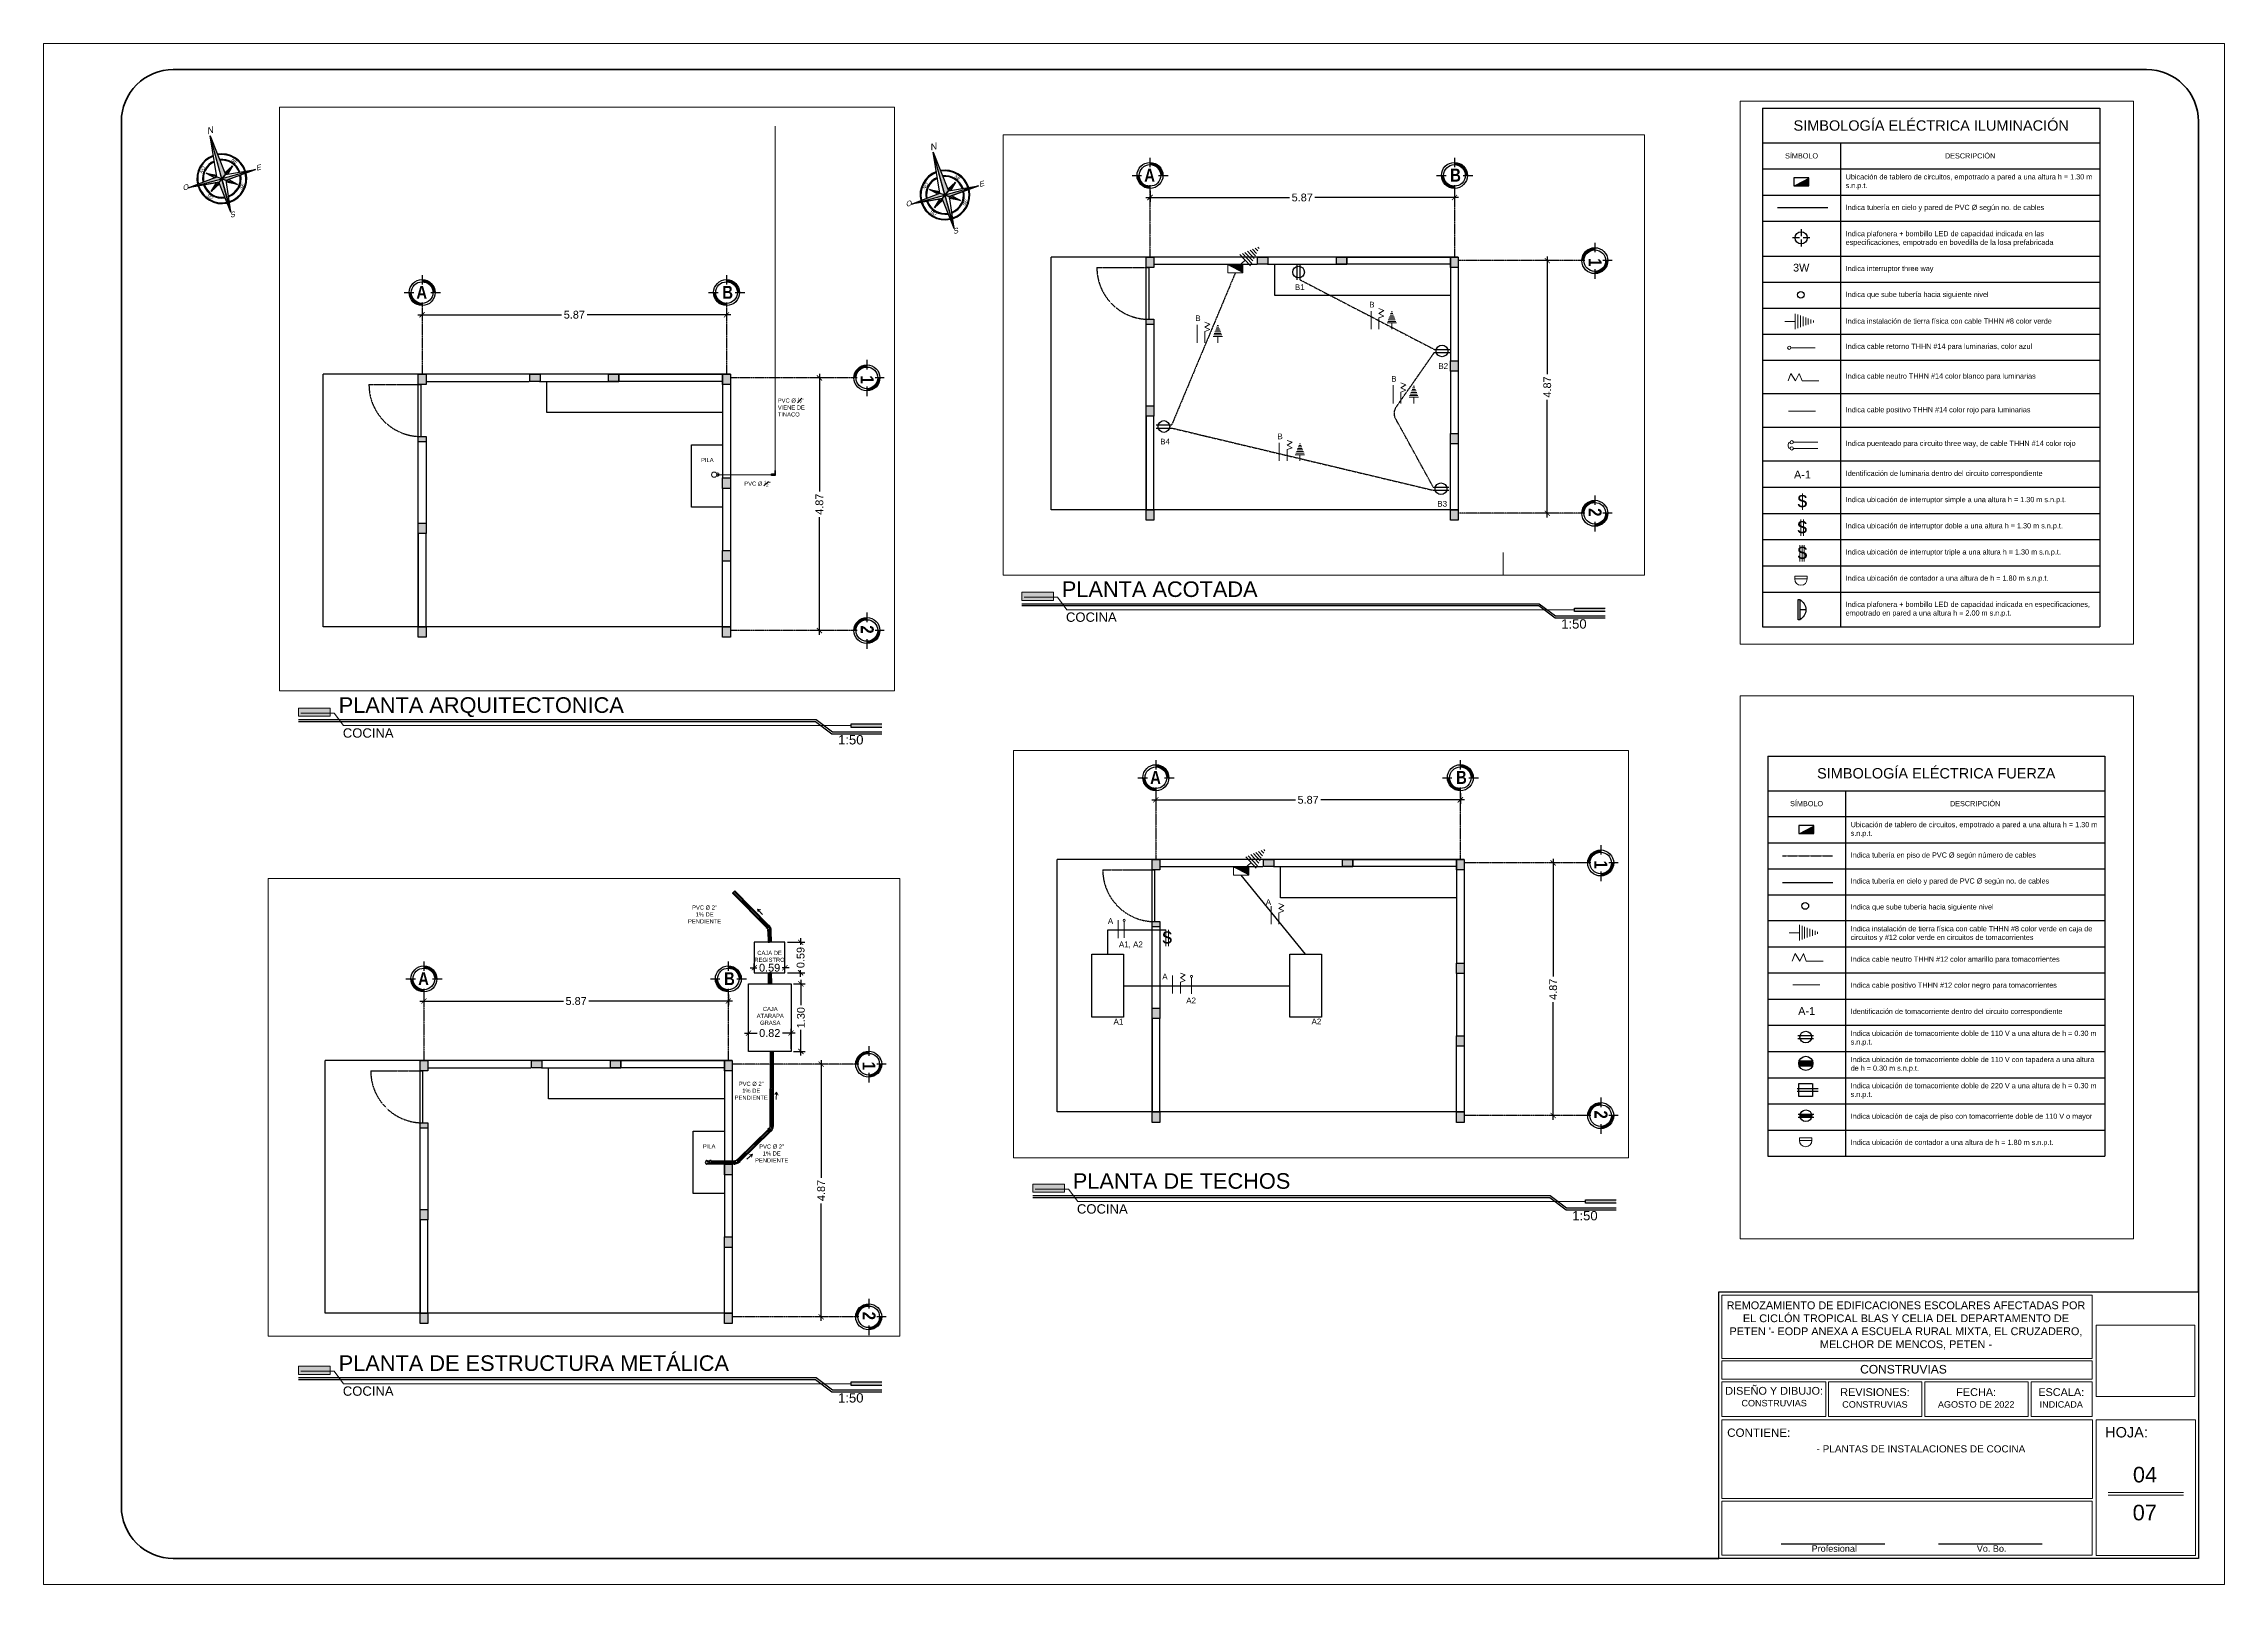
# Paper-space layout '4' of a CAD drawing. Header units: metres, sheet in millimetres. Extents: x 0 to 841, y 0 to 594.
# The model-space entities are those that its viewports show. They can reach past a viewport. Long polylines and large blocks are cut down to what shows.
import ezdxf

# ---------------------------------------------------------------- set-up
doc = ezdxf.new("R2010")
doc.units = ezdxf.units.M
doc.header["$MEASUREMENT"] = 0
for name, pattern in [('ACAD_ISO04W100', [30, 24, -3, 0, -3]), ('CENTER2', [1.125, 0.75, -0.125, 0.125, -0.125]), ('DASHED2', [0.375, 0.25, -0.125]), ('PHANTOM2', [1.25, 0.625, -0.125, 0.125, -0.125, 0.125, -0.125])]:
    doc.linetypes.add(name, pattern=pattern)
for name, color, linetype, lineweight in [('.2', 70, 'Continuous', 20), ('.3EJES', 1, 'Continuous', 20), ('0.1', 1, 'Continuous', 9), ('0.2', 2, 'Continuous', 20), ('0.3', 3, 'Continuous', 30), ('1.2', 6, 'Continuous', 120)]:
    doc.layers.add(name, color=color, linetype=linetype, lineweight=lineweight)
for name, color, linetype in [('07-Ejes', 8, 'Continuous'), ('DRENAJE', 2, 'Continuous'), ('Fuerza', 3, 'Continuous'), ('Layer2', 2, 'Continuous'), ('potable fria Tuberia', 2, 'Continuous'), ('RED DE TUBERIA', 1, 'Continuous'), ('TEXTOS', 2, 'Continuous'), ('tuberia drenajes', 7, 'Continuous'), ('Vistas', 7, 'Continuous'), ('www.dwgautocad.com', 7, 'Continuous')]:
    doc.layers.add(name, color=color, linetype=linetype)
doc.layers.add('No', color=7, linetype='Continuous', plot=False)
doc.styles.add('dani-100Textos', font='techb___.ttf', dxfattribs={"height": 0.25})
doc.styles.add('ROMANS', font='FRABK.TTF')
doc.styles.get("Standard").update_dxf_attribs({"font": 'arial.ttf'})
doc.styles.add('SUPERFRENCH', font='SUF_____.pfb', dxfattribs={"oblique": 15, "height": 2})
doc.styles.add('SWIS', font='swissi.ttf')
doc.dimstyles.new('JPcotas75', dxfattribs={"dimtxt": 0.15, "dimasz": 0.1, "dimexe": 0.08, "dimexo": 0.05, "dimgap": 0.05, "dimtad": 0, "dimzin": 1, "dimdsep": 46, "dimtxsty": 'Standard', "dimblk": 'ARCHTICK', "dimcen": 2.5, "dimdle": 0.08, "dimclrd": 1, "dimclre": 1, "dimclrt": 2, "dimadec": 0, "dimazin": 0, "dimtfac": 1, "dimtmove": 1, "dimatfit": 2, "dimfxl": 1.25, "dimarcsym": 0})
picture_1 = doc.add_image_def('image1.png', size_in_pixel=(352, 254))

# ---------------------------------------------------------------- blocks, each defined once
blk = doc.blocks.new('FORMATOSANJUANERMITA')
blk.add_lwpolyline([(0, 0), (841, 0), (841, 594), (0, 594)], close=True)
at = {"layer": '0.1'}
for points in [[(647.2, 111.5), (789.98, 111.5), (789.98, 87.04), (647.2, 87.04)], [(647.2, 86.14), (789.98, 86.14), (789.98, 79.08), (647.2, 79.08)], [(647.2, 78.07), (687.27, 78.07), (687.27, 64.71), (647.2, 64.71)], [(688.37, 78.07), (724.37, 78.07), (724.37, 64.71), (688.37, 64.71)], [(725.47, 78.07), (765.34, 78.07), (765.34, 64.71), (725.47, 64.71)], [(766.44, 78.07), (789.98, 78.07), (789.98, 64.71), (766.44, 64.71)], [(647.2, 63.44), (790.09, 63.44), (790.09, 33.14), (647.2, 33.14)], [(791.59, 11.12), (829.9, 11.12), (829.9, 63.41), (791.59, 63.41)], [(647.2, 32.14), (790.06, 32.14), (790.06, 11.23), (647.2, 11.23)]]:
    blk.add_lwpolyline(points, close=True, dxfattribs=at)
at = {"layer": '0.2'}
for p, q in [((825.27, 35.44), (796.21, 35.44)), ((825.27, 34.44), (796.21, 34.44))]:
    blk.add_line(p, q, dxfattribs=at)
at = {"layer": '0.3'}
for p, q in [((670.08, 15.69), (710.08, 15.69)), ((730.77, 15.69), (770.77, 15.69))]:
    blk.add_line(p, q, dxfattribs=at)
blk.add_lwpolyline([(646.09, 112.75), (831, 112.75), (831, 10), (646.09, 10)], close=True, dxfattribs=at)
at = {"layer": '1.2'}
blk.add_lwpolyline([(831, 112.75), (831, 564, 0.414214), (811, 584), (50, 584, 0.414214), (30, 564), (30, 30, 0.414214), (50, 10), (646.09, 10)], format="xyb", dxfattribs=at)
at = {"layer": '0.2', "attachment_point": 1}
for s, width, heights, insert, char_height in [("\\pxqc;REMOZAMIENTO DE EDIFICACIONES ESCOLARES AFECTADAS POR EL CICLÓN TROPICAL BLAS Y CELIA DEL DEPARTAMENTO DE PETEN '- EODP ANEXA A ESCUELA RURAL MIXTA, EL CRUZADERO, MELCHOR DE MENCOS, PETEN -", 139.6692, [0], (648.37, 109.09), 3), ('\\pxqc;CONSTRUVIAS', 100.8173, [0], (666.83, 84.6), 3.313), ('\\pxqc;DISEÑO Y DIBUJO:\\P{\\H0.83333x;CONSTRUVIAS}', 40.1744, [16.03], (647.28, 76.12), 3), ('\\pxqc;REVISIONES:\\P{\\H0.83333x;CONSTRUVIAS}', 40.1744, [16.03], (686.15, 75.62), 3), ('\\pxqc;FECHA:\\P{\\H0.83333x;AGOSTO DE 2022}', 40.1744, [16.03], (725.19, 75.62), 3), ('\\pxqc;ESCALA:\\P{\\H0.83333x;INDICADA}', 23.8486, [16.03], (766.16, 75.62), 3), ('\\pxqc;CONTIENE:', 40.1744, [5.72], (641.34, 60.08), 3.2), ('\\pxqc;HOJA:', 15.1564, [0], (795.69, 60.64), 4), ('\\pxqc;07', 15.1564, [0], (802.72, 30.69), 6), ('\\pxqc;Profesional ', 15.1564, [0], (682.98, 15.05), 2.5), ('\\pxqc;Vo. Bo. ', 15.1564, [0], (743.67, 15.05), 2.5)]:
    blk.add_mtext_dynamic_manual_height_columns(s, width=width, gutter_width=13.8, heights=heights, dxfattribs=dict(at, insert=insert, char_height=char_height))
image = blk.add_image(picture_1, insert=(791.59, 72.41), size_in_units=(38.07, 27.47))
image.dxf.flags = 7
blk = doc.blocks.new('*U418')
at = {"layer": '.2'}
h = blk.add_hatch(color=3, dxfattribs=at)
h.dxf.hatch_style = 1
h.paths.add_polyline_path([(0.406, 0.105), (0, 0.105), (0, 0.052), (0.406, 0.052)])
h.paths.add_polyline_path([(0.406, 0.052), (0, 0.052), (0, 0.027), (0.406, 0.027)])
h.paths.add_polyline_path([(0.406, 0.027), (0, 0.027), (0, 0), (0.406, 0)])
at = {"linetype": 'ByBlock', "ltscale": 0.5}
blk.add_hatch(color=3, dxfattribs=at).paths.add_polyline_path([(7.1, -0.098), (7.1, -0.143), (7.494, -0.143), (7.494, -0.098)])
at = {"layer": '.2'}
blk.add_lwpolyline([(0.406, 0), (0, 0), (0, 0.105), (0.406, 0.105)], close=True, dxfattribs=at)
blk.add_lwpolyline([(7.1, -0.12), (0.578, -0.12), (0.458, 0.04), (0.03, 0.04)], dxfattribs=at)
at = {"color": 1, "linetype": 'ByBlock', "ltscale": 0.5}
for p, q in [((0, -0.042), (6.648, -0.042)), ((0, -0.067), (6.642, -0.067)), ((6.642, -0.067), (6.852, -0.225)), ((6.642, -0.067), (6.852, -0.225)), ((6.648, -0.042), (6.858, -0.2)), ((6.648, -0.042), (6.858, -0.2)), ((6.852, -0.225), (7.494, -0.225)), ((6.852, -0.225), (7.494, -0.225)), ((6.858, -0.2), (7.494, -0.2)), ((6.858, -0.2), (7.494, -0.2))]:
    blk.add_line(p, q, dxfattribs=at)
at = {"color": 3, "linetype": 'ByBlock'}
for p, q in [((7.1, -0.143), (7.1, -0.098)), ((7.1, -0.098), (7.494, -0.098)), ((7.494, -0.143), (7.1, -0.143))]:
    blk.add_line(p, q, dxfattribs=at)
at = {"color": 2, "style": 'SWIS'}
for tag, p, height in [('TITULO', (0.515, 0.044), 0.2), ('AMBIENTE', (0.568, -0.275), 0.12), ('ESCALA', (6.931, -0.362), 0.12)]:
    blk.add_attdef(tag, p, '', height=height, dxfattribs=at)
blk = doc.blocks.new('estrella de vientos')
at = {"layer": 'www.dwgautocad.com'}
h = blk.add_hatch(color=256, dxfattribs=at)
h.paths.add_polyline_path([(128.198, 81.577), (127.061, 80.44), (127.256, 80.405)])
h.paths.add_polyline_path([(127.061, 80.44), (126.896, 80.469), (126.178, 79.557)])
h.paths.add_polyline_path([(126.968, 80.679), (126.968, 80.683), (126.17, 81.331), (127.061, 80.44), (127.026, 80.635)])
h.paths.add_polyline_path([(127.061, 80.44), (127.09, 80.275), (127.952, 79.549)])
for p, q in [((126.17, 81.331), (127.026, 80.635)), ((126.892, 80.47), (126.17, 81.331)), ((127.026, 80.635), (128.198, 81.577)), ((128.198, 81.577), (127.256, 80.405)), ((126.178, 79.557), (126.896, 80.469)), ((127.061, 80.44), (126.178, 79.557)), ((127.09, 80.271), (127.061, 80.44)), ((127.256, 80.405), (127.952, 79.549)), ((127.952, 79.549), (127.09, 80.271))]:
    blk.add_line(p, q, dxfattribs=at)
for points in [[(126.17, 81.331), (127.061, 80.44), (126.896, 80.469)], [(127.061, 80.44), (128.198, 81.577), (127.256, 80.405)], [(126.856, 80.417), (126.896, 80.469), (126.469, 80.544)], [(127.026, 80.635), (126.956, 81.031), (126.968, 80.679)], [(127.952, 79.549), (127.061, 80.44), (127.09, 80.275)], [(127.256, 80.405), (127.652, 80.335), (127.3, 80.347)], [(127.038, 80.235), (127.09, 80.275), (127.165, 79.848)]]:
    blk.add_lwpolyline(points, close=True, dxfattribs=at)
for points in [[(126.17, 81.331), (127.061, 80.44)], [(126.178, 79.557), (128.198, 81.577)], [(126.178, 79.557), (128.198, 81.577)], [(126.469, 80.544), (126.843, 80.532)], [(126.469, 80.544), (126.856, 80.417)], [(127.061, 80.44), (126.469, 80.544)], [(126.956, 81.031), (127.074, 80.674)], [(126.956, 81.031), (126.968, 80.679)], [(127.061, 80.44), (126.956, 81.031)], [(127.061, 80.44), (127.652, 80.335)], [(127.952, 79.549), (127.061, 80.44)], [(127.061, 80.44), (127.165, 79.848)], [(127.652, 80.335), (127.294, 80.453)], [(126.178, 79.557), (127.09, 80.275)], [(127.165, 79.848), (127.038, 80.235)], [(127.165, 79.848), (127.153, 80.218)], [(127.652, 80.335), (127.3, 80.347)]]:
    blk.add_lwpolyline(points, dxfattribs=at)
for radius, start, end in [(0.9, 49.94314, 132.61114), (0.871, 50.3202, 132.33176), (0.9, 137.02127, 222.36189), (0.871, 137.25745, 222.04553), (0.697, 139.09236, 219.58271), (0.668, 139.49244, 219.04444), (0.697, 53.26104, 130.15907), (0.668, 53.90525, 129.68478), (0.668, 320.31522, 36.09475), (0.697, 319.84093, 36.73896), (0.871, 317.66824, 39.6798), (0.9, 317.38886, 40.05686), (0.9, 227.63811, 312.97873), (0.871, 227.95447, 312.74255), (0.697, 230.41729, 310.90764), (0.668, 230.95556, 310.50756)]:
    blk.add_arc((127.061, 80.44), radius, start, end, dxfattribs=at)
at = {"layer": 'www.dwgautocad.com', "style": 'SUPERFRENCH', "oblique": 15}
for s, height, rotation, p in [('O', 0.192, 315, (125.998, 81.438)), ('N', 0.24, 315, (128.198, 81.679)), ('SO', 0.12, 270, (126.228, 80.623)), ('NE', 0.12, 270, (127.772, 80.486)), ('S', 0.192, 315, (125.993, 79.464)), ('E', 0.192, 315, (127.935, 79.488))]:
    blk.add_text(s, height=height, rotation=rotation, dxfattribs=at).set_placement(p)
for s, p in [('NO', (126.856, 81.155)), ('SE', (127.058, 79.61))]:
    blk.add_text(s, height=0.12, dxfattribs=at).set_placement(p)
blk = doc.blocks.new('eje numero')
at = {"layer": '07-Ejes'}
h = blk.add_hatch(color=1, dxfattribs=at)
h.dxf.hatch_style = 1
h.paths.add_polyline_path([(496.116, 205.549), (496.116, 205.499, -0.414214), (496.366, 205.249), (496.416, 205.249, 0.414214)])
h.paths.add_polyline_path([(495.866, 205.249), (495.816, 205.249, 0.414214), (496.116, 204.949), (496.116, 204.999, -0.414214)])
at = {"layer": '07-Ejes', "color": 1}
for points in [[(495.701, 205.249), (495.923, 205.249)], [(496.116, 205.651), (496.116, 205.438)], [(496.316, 205.249), (496.538, 205.249)]]:
    blk.add_lwpolyline(points, dxfattribs=at)
for radius in [0.3, 0.25]:
    blk.add_circle((496.116, 205.249), radius, dxfattribs=at)
blk = doc.blocks.new('*U159')
at = {"color": 1, "linetype": 'ACAD_ISO04W100', "ltscale": 0.1}
blk.add_lwpolyline([(0, 0.711), (0, -0.673)], dxfattribs=at)
at = {"layer": '.3EJES', "xscale": 0.8340043413883207, "yscale": 0.8340043413883207, "zscale": 0.8340043413883207}
blk.add_blockref('eje numero', (-413.763, -170.278), dxfattribs=at)
at = {"style": 'dani-100Textos'}
blk.add_attdef('1', (-0.111, 0.781), '', height=0.25, dxfattribs=at)
blk = doc.blocks.new('*U173')
at = {"color": 1, "linetype": 'ACAD_ISO04W100', "ltscale": 0.1}
blk.add_lwpolyline([(0, 0.711), (0, -0.673)], dxfattribs=at)
at = {"layer": '.3EJES', "xscale": 0.8340043413883207, "yscale": 0.8340043413883207, "zscale": 0.8340043413883207}
blk.add_blockref('eje numero', (-413.763, -170.278), dxfattribs=at)
at = {"style": 'dani-100Textos'}
blk.add_attdef('1', (-0.082, 0.781), '', height=0.25, dxfattribs=at)
blk = doc.blocks.new('_ArchTick')
at = {"color": 0, "linetype": 'ByBlock', "const_width": 0.15}
blk.add_lwpolyline([(-0.5, -0.5), (0.5, 0.5)], dxfattribs=at)
blk = doc.blocks.new('*D869')
at = {"layer": 'Defpoints', "color": 0, "transparency": 16777216}
for p in [(258964.732, 1878850.696), (258964.732, 1878850.52), (258970.602, 1878850.696)]:
    blk.add_point(p, dxfattribs=at)
at = {"layer": 'Vistas', "color": 1, "lineweight": -2, "transparency": 16777216}
for p, q in [((258964.652, 1878850.52), (258967.422, 1878850.52)), ((258964.732, 1878850.646), (258964.732, 1878850.44)), ((258970.682, 1878850.52), (258967.912, 1878850.52)), ((258970.602, 1878850.646), (258970.602, 1878850.44))]:
    blk.add_line(p, q, dxfattribs=at)
at = {"layer": 'Vistas', "color": 1, "lineweight": -2, "transparency": 16777216, "xscale": 0.1, "yscale": 0.1, "zscale": 0.1, "rotation": 180}
blk.add_blockref('_ArchTick', (258964.732, 1878850.52), dxfattribs=at)
at = {"layer": 'Vistas', "color": 1, "lineweight": -2, "transparency": 16777216, "xscale": 0.1, "yscale": 0.1, "zscale": 0.1}
blk.add_blockref('_ArchTick', (258970.602, 1878850.52), dxfattribs=at)
at = {"layer": 'Vistas', "color": 2, "transparency": 16777216, "insert": (258967.667, 1878850.52), "char_height": 0.15, "attachment_point": 5}
blk.add_mtext('5.87', dxfattribs=at)
blk = doc.blocks.new('*U717')
at = {"color": 1, "linetype": 'ACAD_ISO04W100', "ltscale": 0.1}
blk.add_lwpolyline([(0, 0.711), (0, -1.731)], dxfattribs=at)
at = {"layer": '.3EJES', "xscale": 0.8340043413883207, "yscale": 0.8340043413883207, "zscale": 0.8340043413883207}
blk.add_blockref('eje numero', (-413.763, -170.278), dxfattribs=at)
at = {"style": 'dani-100Textos'}
blk.add_attdef('1', (-0.048, 0.781), '', height=0.25, dxfattribs=at)
blk = doc.blocks.new('*U182')
at = {"color": 1, "linetype": 'ACAD_ISO04W100', "ltscale": 0.1}
blk.add_lwpolyline([(0, 0.711), (0, -1.711)], dxfattribs=at)
at = {"layer": '.3EJES', "xscale": 0.8340043413883207, "yscale": 0.8340043413883207, "zscale": 0.8340043413883207}
blk.add_blockref('eje numero', (-413.763, -170.278), dxfattribs=at)
at = {"style": 'dani-100Textos'}
blk.add_attdef('1', (-0.099, 0.781), '', height=0.25, dxfattribs=at)
blk = doc.blocks.new('*D870')
at = {"layer": 'Defpoints', "color": 0, "transparency": 16777216}
for p in [(258972.558, 1878849.303), (258972.392, 1878844.433), (258972.558, 1878844.433)]:
    blk.add_point(p, dxfattribs=at)
at = {"layer": 'Vistas', "color": 1, "lineweight": -2, "transparency": 16777216}
for p, q in [((258972.508, 1878849.303), (258972.312, 1878849.303)), ((258972.392, 1878849.383), (258972.392, 1878847.116)), ((258972.392, 1878844.353), (258972.392, 1878846.62)), ((258972.508, 1878844.433), (258972.312, 1878844.433))]:
    blk.add_line(p, q, dxfattribs=at)
at = {"layer": 'Vistas', "color": 1, "lineweight": -2, "transparency": 16777216, "xscale": 0.1, "yscale": 0.1, "zscale": 0.1}
for p, rotation in [((258972.392, 1878849.303), 90), ((258972.392, 1878844.433), 270)]:
    blk.add_blockref('_ArchTick', p, dxfattribs=dict(at, rotation=rotation))
at = {"layer": 'Vistas', "color": 2, "transparency": 16777216, "insert": (258972.392, 1878846.868), "char_height": 0.15, "attachment_point": 5, "rotation": 90}
blk.add_mtext('4.87', dxfattribs=at)
blk = doc.blocks.new('*D871')
at = {"layer": 'Defpoints', "color": 0, "transparency": 16777216}
for p in [(258964.732, 1878838.415), (258964.732, 1878838.238), (258970.602, 1878838.415)]:
    blk.add_point(p, dxfattribs=at)
at = {"layer": 'Vistas', "color": 1, "lineweight": -2, "transparency": 16777216}
for p, q in [((258964.652, 1878838.238), (258967.422, 1878838.238)), ((258964.732, 1878838.365), (258964.732, 1878838.158)), ((258970.682, 1878838.238), (258967.912, 1878838.238)), ((258970.602, 1878838.365), (258970.602, 1878838.158))]:
    blk.add_line(p, q, dxfattribs=at)
at = {"layer": 'Vistas', "color": 1, "lineweight": -2, "transparency": 16777216, "xscale": 0.1, "yscale": 0.1, "zscale": 0.1, "rotation": 180}
blk.add_blockref('_ArchTick', (258964.732, 1878838.238), dxfattribs=at)
at = {"layer": 'Vistas', "color": 1, "lineweight": -2, "transparency": 16777216, "xscale": 0.1, "yscale": 0.1, "zscale": 0.1}
blk.add_blockref('_ArchTick', (258970.602, 1878838.238), dxfattribs=at)
at = {"layer": 'Vistas', "color": 2, "transparency": 16777216, "insert": (258967.667, 1878838.238), "char_height": 0.15, "attachment_point": 5}
blk.add_mtext('5.87', dxfattribs=at)
blk = doc.blocks.new('*D872')
at = {"layer": 'Defpoints', "color": 0, "transparency": 16777216}
for p in [(258972.558, 1878837.021), (258972.392, 1878832.151), (258972.558, 1878832.151)]:
    blk.add_point(p, dxfattribs=at)
at = {"layer": 'Vistas', "color": 1, "lineweight": -2, "transparency": 16777216}
for p, q in [((258972.508, 1878837.021), (258972.312, 1878837.021)), ((258972.392, 1878837.101), (258972.392, 1878834.834)), ((258972.392, 1878832.071), (258972.392, 1878834.338)), ((258972.508, 1878832.151), (258972.312, 1878832.151))]:
    blk.add_line(p, q, dxfattribs=at)
at = {"layer": 'Vistas', "color": 1, "lineweight": -2, "transparency": 16777216, "xscale": 0.1, "yscale": 0.1, "zscale": 0.1}
for p, rotation in [((258972.392, 1878837.021), 90), ((258972.392, 1878832.151), 270)]:
    blk.add_blockref('_ArchTick', p, dxfattribs=dict(at, rotation=rotation))
at = {"layer": 'Vistas', "color": 2, "transparency": 16777216, "insert": (258972.392, 1878834.586), "char_height": 0.15, "attachment_point": 5, "rotation": 90}
blk.add_mtext('4.87', dxfattribs=at)
blk = doc.blocks.new('*D873')
at = {"layer": 'Defpoints', "color": 0, "transparency": 16777216}
for p in [(258964.732, 1878827.939), (258964.732, 1878827.762), (258970.602, 1878827.939)]:
    blk.add_point(p, dxfattribs=at)
at = {"layer": 'Vistas', "color": 1, "lineweight": -2, "transparency": 16777216}
for p, q in [((258964.652, 1878827.762), (258967.422, 1878827.762)), ((258964.732, 1878827.889), (258964.732, 1878827.682)), ((258970.682, 1878827.762), (258967.912, 1878827.762)), ((258970.602, 1878827.889), (258970.602, 1878827.682))]:
    blk.add_line(p, q, dxfattribs=at)
at = {"layer": 'Vistas', "color": 1, "lineweight": -2, "transparency": 16777216, "xscale": 0.1, "yscale": 0.1, "zscale": 0.1, "rotation": 180}
blk.add_blockref('_ArchTick', (258964.732, 1878827.762), dxfattribs=at)
at = {"layer": 'Vistas', "color": 1, "lineweight": -2, "transparency": 16777216, "xscale": 0.1, "yscale": 0.1, "zscale": 0.1}
blk.add_blockref('_ArchTick', (258970.602, 1878827.762), dxfattribs=at)
at = {"layer": 'Vistas', "color": 2, "transparency": 16777216, "insert": (258967.667, 1878827.762), "char_height": 0.15, "attachment_point": 5}
blk.add_mtext('5.87', dxfattribs=at)
blk = doc.blocks.new('*D874')
at = {"layer": 'Defpoints', "color": 0, "transparency": 16777216}
for p in [(258972.558, 1878826.545), (258972.392, 1878821.675), (258972.558, 1878821.675)]:
    blk.add_point(p, dxfattribs=at)
at = {"layer": 'Vistas', "color": 1, "lineweight": -2, "transparency": 16777216}
for p, q in [((258972.508, 1878826.545), (258972.312, 1878826.545)), ((258972.392, 1878826.625), (258972.392, 1878824.358)), ((258972.392, 1878821.595), (258972.392, 1878823.862)), ((258972.508, 1878821.675), (258972.312, 1878821.675))]:
    blk.add_line(p, q, dxfattribs=at)
at = {"layer": 'Vistas', "color": 1, "lineweight": -2, "transparency": 16777216, "xscale": 0.1, "yscale": 0.1, "zscale": 0.1}
for p, rotation in [((258972.392, 1878826.545), 90), ((258972.392, 1878821.675), 270)]:
    blk.add_blockref('_ArchTick', p, dxfattribs=dict(at, rotation=rotation))
at = {"layer": 'Vistas', "color": 2, "transparency": 16777216, "insert": (258972.392, 1878824.11), "char_height": 0.15, "attachment_point": 5, "rotation": 90}
blk.add_mtext('4.87', dxfattribs=at)
blk = doc.blocks.new('*D875')
at = {"layer": 'Defpoints', "color": 0, "transparency": 16777216}
for p in [(258964.732, 1878818.426), (258970.602, 1878818.426), (258964.732, 1878818.25)]:
    blk.add_point(p, dxfattribs=at)
at = {"layer": 'Vistas', "color": 1, "lineweight": -2, "transparency": 16777216}
for p, q in [((258964.652, 1878818.25), (258967.422, 1878818.25)), ((258964.732, 1878818.376), (258964.732, 1878818.17)), ((258970.682, 1878818.25), (258967.912, 1878818.25)), ((258970.602, 1878818.376), (258970.602, 1878818.17))]:
    blk.add_line(p, q, dxfattribs=at)
at = {"layer": 'Vistas', "color": 1, "lineweight": -2, "transparency": 16777216, "xscale": 0.1, "yscale": 0.1, "zscale": 0.1, "rotation": 180}
blk.add_blockref('_ArchTick', (258964.732, 1878818.25), dxfattribs=at)
at = {"layer": 'Vistas', "color": 1, "lineweight": -2, "transparency": 16777216, "xscale": 0.1, "yscale": 0.1, "zscale": 0.1}
blk.add_blockref('_ArchTick', (258970.602, 1878818.25), dxfattribs=at)
at = {"layer": 'Vistas', "color": 2, "transparency": 16777216, "insert": (258967.667, 1878818.25), "char_height": 0.15, "attachment_point": 5}
blk.add_mtext('5.87', dxfattribs=at)
blk = doc.blocks.new('*D876')
at = {"layer": 'Defpoints', "color": 0, "transparency": 16777216}
for p in [(258972.558, 1878817.033), (258972.392, 1878812.163), (258972.558, 1878812.163)]:
    blk.add_point(p, dxfattribs=at)
at = {"layer": 'Vistas', "color": 1, "lineweight": -2, "transparency": 16777216}
for p, q in [((258972.508, 1878817.033), (258972.312, 1878817.033)), ((258972.392, 1878817.113), (258972.392, 1878814.845)), ((258972.392, 1878812.083), (258972.392, 1878814.35)), ((258972.508, 1878812.163), (258972.312, 1878812.163))]:
    blk.add_line(p, q, dxfattribs=at)
at = {"layer": 'Vistas', "color": 1, "lineweight": -2, "transparency": 16777216, "xscale": 0.1, "yscale": 0.1, "zscale": 0.1}
for p, rotation in [((258972.392, 1878817.033), 90), ((258972.392, 1878812.163), 270)]:
    blk.add_blockref('_ArchTick', p, dxfattribs=dict(at, rotation=rotation))
at = {"layer": 'Vistas', "color": 2, "transparency": 16777216, "insert": (258972.392, 1878814.598), "char_height": 0.15, "attachment_point": 5, "rotation": 90}
blk.add_mtext('4.87', dxfattribs=at)
blk = doc.blocks.new('tomacorriente')
for p, q in [((265.428, 1691.654), (265.628, 1691.654)), ((265.428, 1691.614), (265.628, 1691.614))]:
    blk.add_line(p, q)
blk.add_circle((265.528, 1691.634), 0.075)
blk = doc.blocks.new('TIERRA')
for p, q in [((221.53, 1692.79), (220.82, 1692.79)), ((221.41, 1693.1), (220.94, 1693.1)), ((221.29, 1693.42), (221.06, 1693.42)), ((222.11, 1691.23), (220.24, 1691.23)), ((222, 1691.54), (220.35, 1691.54)), ((221.88, 1691.85), (220.47, 1691.85)), ((221.76, 1692.17), (220.59, 1692.17)), ((221.64, 1692.48), (220.71, 1692.48)), ((221.18, 1689.98), (221.18, 1691.23))]:
    blk.add_line(p, q)
blk = doc.blocks.new('doble')
for p, q in [((106.267, -5.583), (106.267, -5.459)), ((106.287, -5.583), (106.287, -5.459))]:
    blk.add_line(p, q)
at = {"style": 'ROMANS'}
blk.add_text('s', height=0.12, dxfattribs=at).set_placement((106.238, -5.563))
blk = doc.blocks.new('RETORNO')
at = {"layer": '0.1'}
blk.add_line((-1904.311, 1003.599), (-1904.311, 1003.911), dxfattribs=at)
blk.add_circle((-1904.311, 1003.933), 0.0215, dxfattribs=at)
blk = doc.blocks.new('codo 45 drenaje 2')
at = {"layer": 'Defpoints', "color": 8, "linetype": 'DASHED2', "ltscale": 3}
for p, q in [((-378.499, 190.553), (-378.568, 190.622)), ((-378.499, 190.448), (-378.499, 190.553))]:
    blk.add_line(p, q, dxfattribs=at)
at = {"layer": 'DRENAJE', "color": 3}
for p, q in [((-378.514, 190.616), (-378.562, 190.568)), ((-378.562, 190.568), (-378.548, 190.553)), ((-378.548, 190.553), (-378.543, 190.553)), ((-378.533, 190.52), (-378.53, 190.523)), ((-378.533, 190.499), (-378.533, 190.52)), ((-378.465, 190.499), (-378.533, 190.499)), ((-378.514, 190.616), (-378.5, 190.602)), ((-378.5, 190.602), (-378.5, 190.596)), ((-378.465, 190.52), (-378.469, 190.523)), ((-378.465, 190.499), (-378.465, 190.52))]:
    blk.add_line(p, q, dxfattribs=at)
at = {"layer": 'DRENAJE', "color": 1}
for p, q in [((-378.548, 190.553), (-378.5, 190.602)), ((-378.5, 190.596), (-378.543, 190.553, -0.134)), ((-378.465, 190.52), (-378.533, 190.52)), ((-378.53, 190.523), (-378.469, 190.523))]:
    blk.add_line(p, q, dxfattribs=at)
at = {"layer": 'DRENAJE', "color": 3}
for centre, radius, start, end in [((-378.577, 190.52, -0.134), 0.0476, 3.564, 43.9867), ((-378.59, 190.515), 0.121, 3.943, 42.1137)]:
    blk.add_arc(centre, radius, start, end, dxfattribs=at)
blk = doc.blocks.new('codo drenaje 90 2')
at = {"layer": 'DRENAJE', "color": 3}
for p, q in [((-400.415, 191.87), (-400.415, 191.844)), ((-400.347, 191.87), (-400.415, 191.87)), ((-400.415, 191.844), (-400.411, 191.84)), ((-400.411, 191.806), (-400.411, 191.84)), ((-400.347, 191.844), (-400.351, 191.84)), ((-400.351, 191.806), (-400.351, 191.84)), ((-400.347, 191.87), (-400.347, 191.844))]:
    blk.add_line(p, q, dxfattribs=at)
at = {"layer": 'DRENAJE', "color": 1}
for p, q in [((-400.415, 191.844), (-400.347, 191.844)), ((-400.351, 191.84), (-400.411, 191.84))]:
    blk.add_line(p, q, dxfattribs=at)
at = {"layer": 'DRENAJE', "color": 2}
for radius in [0.034, 0.0286]:
    blk.add_circle((-400.381, 191.79), radius, dxfattribs=at)
blk = doc.blocks.new('*D912')
at = {"layer": 'Defpoints', "color": 0, "transparency": 16777216}
for p in [(258971.693, 1878819.384), (258971.996, 1878819.384), (258971.693, 1878818.794)]:
    blk.add_point(p, dxfattribs=at)
at = {"layer": 'Vistas', "color": 1, "lineweight": -2, "transparency": 16777216}
for p, q in [((258971.743, 1878819.384), (258972.076, 1878819.384)), ((258971.996, 1878819.464), (258971.996, 1878819.334)), ((258971.996, 1878818.714), (258971.996, 1878818.844)), ((258971.743, 1878818.794), (258972.076, 1878818.794))]:
    blk.add_line(p, q, dxfattribs=at)
at = {"layer": 'Vistas', "color": 1, "lineweight": -2, "transparency": 16777216, "xscale": 0.1, "yscale": 0.1, "zscale": 0.1}
for p, rotation in [((258971.996, 1878819.384), 90), ((258971.996, 1878818.794), 270)]:
    blk.add_blockref('_ArchTick', p, dxfattribs=dict(at, rotation=rotation))
at = {"layer": 'Vistas', "color": 2, "transparency": 16777216, "insert": (258971.996, 1878819.089), "char_height": 0.15, "attachment_point": 5, "rotation": 90}
blk.add_mtext('0.59', dxfattribs=at)
blk = doc.blocks.new('*D913')
at = {"layer": 'Defpoints', "color": 0, "transparency": 16777216}
for p in [(258971.811, 1878818.58), (258971.811, 1878817.28), (258972.001, 1878817.28)]:
    blk.add_point(p, dxfattribs=at)
at = {"layer": 'Vistas', "color": 1, "lineweight": -2, "transparency": 16777216}
for p, q in [((258971.861, 1878818.58), (258972.081, 1878818.58)), ((258972.001, 1878818.66), (258972.001, 1878818.168)), ((258972.001, 1878817.2), (258972.001, 1878817.693)), ((258971.861, 1878817.28), (258972.081, 1878817.28))]:
    blk.add_line(p, q, dxfattribs=at)
at = {"layer": 'Vistas', "color": 1, "lineweight": -2, "transparency": 16777216, "xscale": 0.1, "yscale": 0.1, "zscale": 0.1}
for p, rotation in [((258972.001, 1878818.58), 90), ((258972.001, 1878817.28), 270)]:
    blk.add_blockref('_ArchTick', p, dxfattribs=dict(at, rotation=rotation))
at = {"layer": 'Vistas', "color": 2, "transparency": 16777216, "insert": (258972.001, 1878817.93), "char_height": 0.15, "attachment_point": 5, "rotation": 90}
blk.add_mtext('1.30', dxfattribs=at)
blk = doc.blocks.new('*D914')
at = {"layer": 'Defpoints', "color": 0, "transparency": 16777216}
for p in [(258971.693, 1878818.892), (258971.103, 1878818.794), (258971.693, 1878818.794)]:
    blk.add_point(p, dxfattribs=at)
at = {"layer": 'Vistas', "color": 1, "lineweight": -2, "transparency": 16777216}
for p, q in [((258971.023, 1878818.892), (258971.153, 1878818.892)), ((258971.103, 1878818.844), (258971.103, 1878818.972)), ((258971.773, 1878818.892), (258971.643, 1878818.892)), ((258971.693, 1878818.844), (258971.693, 1878818.972))]:
    blk.add_line(p, q, dxfattribs=at)
at = {"layer": 'Vistas', "color": 1, "lineweight": -2, "transparency": 16777216, "xscale": 0.1, "yscale": 0.1, "zscale": 0.1, "rotation": 180}
blk.add_blockref('_ArchTick', (258971.103, 1878818.892), dxfattribs=at)
at = {"layer": 'Vistas', "color": 1, "lineweight": -2, "transparency": 16777216, "xscale": 0.1, "yscale": 0.1, "zscale": 0.1}
blk.add_blockref('_ArchTick', (258971.693, 1878818.892), dxfattribs=at)
at = {"layer": 'Vistas', "color": 2, "transparency": 16777216, "insert": (258971.398, 1878818.892), "char_height": 0.15, "attachment_point": 5}
blk.add_mtext('0.59', dxfattribs=at)
blk = doc.blocks.new('*D915')
at = {"layer": 'Defpoints', "color": 0, "transparency": 16777216}
for p in [(258970.991, 1878817.633), (258970.991, 1878817.28), (258971.811, 1878817.28)]:
    blk.add_point(p, dxfattribs=at)
at = {"layer": 'Vistas', "color": 1, "lineweight": -2, "transparency": 16777216}
for p, q in [((258970.911, 1878817.633), (258971.157, 1878817.633)), ((258970.991, 1878817.33), (258970.991, 1878817.713)), ((258971.891, 1878817.633), (258971.645, 1878817.633)), ((258971.811, 1878817.33), (258971.811, 1878817.713))]:
    blk.add_line(p, q, dxfattribs=at)
at = {"layer": 'Vistas', "color": 1, "lineweight": -2, "transparency": 16777216, "xscale": 0.1, "yscale": 0.1, "zscale": 0.1, "rotation": 180}
blk.add_blockref('_ArchTick', (258970.991, 1878817.633), dxfattribs=at)
at = {"layer": 'Vistas', "color": 1, "lineweight": -2, "transparency": 16777216, "xscale": 0.1, "yscale": 0.1, "zscale": 0.1}
blk.add_blockref('_ArchTick', (258971.811, 1878817.633), dxfattribs=at)
at = {"layer": 'Vistas', "color": 2, "transparency": 16777216, "insert": (258971.401, 1878817.633), "char_height": 0.15, "attachment_point": 5}
blk.add_mtext('0.82', dxfattribs=at)
blk = doc.blocks.new('1CODOAGUA')
for p, q in [((2767.911, 1599.784), (2768.024, 1599.784)), ((2767.939, 1599.758), (2767.996, 1599.758)), ((2767.968, 1599.814), (2767.968, 1599.721))]:
    blk.add_line(p, q)
blk.add_circle((2767.968, 1599.884), 0.0696)
blk = doc.blocks.new('CODO 90 GRADOS')
h = blk.add_hatch(color=256)
h.dxf.hatch_style = 1
h.paths.add_polyline_path([(-52864.709, 28728.801), (-52864.764, 28728.801), (-52864.764, 28728.796), (-52864.714, 28728.796), (-52864.714, 28728.746), (-52864.709, 28728.746)])
h.paths.add_polyline_path([(-52864.714, 28728.796), (-52864.764, 28728.796), (-52864.764, 28728.791), (-52864.719, 28728.791), (-52864.719, 28728.746), (-52864.714, 28728.746)], flags=17)
h.paths.add_polyline_path([(-52864.764, 28728.806), (-52864.765, 28728.806), (-52864.765, 28728.796), (-52864.764, 28728.796)])
h.paths.add_polyline_path([(-52864.764, 28728.796), (-52864.765, 28728.796), (-52864.765, 28728.786), (-52864.764, 28728.786)])
h.paths.add_polyline_path([(-52864.714, 28728.746), (-52864.724, 28728.746), (-52864.724, 28728.745), (-52864.714, 28728.745)])
h.paths.add_polyline_path([(-52864.704, 28728.746), (-52864.714, 28728.746), (-52864.714, 28728.745), (-52864.704, 28728.745)])
for points in [[(-52864.765, 28728.786), (-52864.765, 28728.796), (-52864.765, 28728.806), (-52864.764, 28728.806), (-52864.764, 28728.786)], [(-52864.764, 28728.801), (-52864.764, 28728.791), (-52864.719, 28728.791), (-52864.719, 28728.746), (-52864.709, 28728.746), (-52864.709, 28728.801)], [(-52864.724, 28728.746), (-52864.714, 28728.746), (-52864.704, 28728.746), (-52864.704, 28728.745), (-52864.724, 28728.745)]]:
    blk.add_lwpolyline(points, close=True)
blk = doc.blocks.new('*T941')
at = {"layer": '0.3', "color": 0, "linetype": 'ByBlock', "lineweight": -2, "transparency": 16777216}
for p, q in [((0, 0), (6.5, 0)), ((0, 0), (0, -9.995)), ((6.5, 0), (6.5, -9.995)), ((0, -0.667), (6.5, -0.667)), ((1.5, -0.667), (1.5, -9.995)), ((0, -1.167), (6.5, -1.167)), ((0, -1.672), (6.5, -1.672)), ((0, -2.178), (6.5, -2.178)), ((0, -2.852), (6.5, -2.852)), ((0, -3.352), (6.5, -3.352)), ((0, -3.852), (6.5, -3.852)), ((0, -4.352), (6.5, -4.352)), ((0, -4.852), (6.5, -4.852)), ((0, -5.5), (6.5, -5.5)), ((0, -6.149), (6.5, -6.149)), ((0, -6.797), (6.5, -6.797)), ((0, -7.304), (6.5, -7.304)), ((0, -7.809), (6.5, -7.809)), ((0, -8.314), (6.5, -8.314)), ((0, -8.819), (6.5, -8.819)), ((0, -9.324), (6.5, -9.324)), ((0, -9.995), (6.5, -9.995))]:
    blk.add_line(p, q, dxfattribs=at)
at = {"layer": '0.3', "color": 0, "transparency": 16777216}
for s, insert, char_height, width, attachment_point in [('{\\C2;SIMBOLOGÍA ELÉCTRICA ILUMINACIÓN}', (3.25, -0.333), 0.2, 6.1, 5), ('\\A1;{\\C2;Ubicación de tablero de circuitos, empotrado a pared a una altura h = 1.30 m s.n.p.t.}', (1.6, -1.419), 0.1, 4.8, 4), ('\\A1;{\\C2;Indica plafonera + bombillo LED de capacidad indicada en las especificaciones, empotrado en bovedilla de la losa prefabricada}', (1.6, -2.515), 0.1, 4.8, 4)]:
    blk.add_mtext(s, dxfattribs=dict(at, insert=insert, char_height=char_height, width=width, attachment_point=attachment_point))
at = {"layer": '0.3', "color": 2, "transparency": 16777216, "char_height": 0.1}
for s, insert, width, attachment_point in [('SÍMBOLO', (0.75, -0.917), 1.3, 5), ('DESCRIPCIÓN', (4, -0.917), 4.8, 5), ('\\A1;Indica tubería en cielo y pared de PVC Ø según no. de cables', (1.6, -1.925), 4.8, 4), ('Indica interruptor three way', (1.6, -3.102), 4.8, 4), ('Indica que sube tubería hacia siguiente nivel', (1.6, -3.602), 4.8, 4), ('Indica instalación de tierra física con cable THHN #8 color verde', (1.6, -4.102), 4.8, 4), ('Indica cable retorno THHN #14 para luminarias, color azul', (1.6, -4.602), 4.8, 4), ('Indica cable neutro THHN #14 color blanco para luminarias', (1.6, -5.176), 4.8, 4), ('Indica cable positivo THHN #14 color rojo para luminarias', (1.6, -5.825), 4.8, 4), ('Indica puenteado para circuito three way, de cable THHN #14 color rojo', (1.6, -6.473), 4.8, 4), ('Identificación de luminaria dentro del circuito correspondiente', (1.6, -7.051), 4.8, 4), ('Indica ubicación de interruptor simple a una altura h = 1.30 m s.n.p.t.', (1.6, -7.557), 4.8, 4), ('Indica ubicación de interruptor doble a una altura h = 1.30 m s.n.p.t.', (1.6, -8.062), 4.8, 4), ('Indica ubicación de interruptor triple a una altura h = 1.30 m s.n.p.t.', (1.6, -8.566), 4.8, 4), ('Indica ubicación de contador a una altura de h = 1.80 m s.n.p.t.', (1.6, -9.071), 4.8, 4), ('\\A1;Indica plafonera + bombillo LED de capacidad indicada en especificaciones, empotrado en pared a una altura h = 2.00 m s.n.p.t.', (1.6, -9.66), 4.8, 4)]:
    blk.add_mtext(s, dxfattribs=dict(at, insert=insert, width=width, attachment_point=attachment_point))
blk = doc.blocks.new('3w')
at = {"layer": '0.1'}
for p, q in [((106.364, -5.583), (106.364, -5.459)), ((106.382, -5.583), (106.382, -5.459)), ((106.399, -5.583), (106.399, -5.459))]:
    blk.add_line(p, q, dxfattribs=at)
at = {"layer": '0.1', "style": 'ROMANS'}
blk.add_text('s', height=0.12, dxfattribs=at).set_placement((106.345, -5.563))
blk = doc.blocks.new('cielo')
for p, q in [((248.259, 344.786), (248.099, 344.786)), ((248.3, 344.987), (248.3, 344.828)), ((248.3, 344.745), (248.3, 344.585)), ((248.501, 344.786), (248.342, 344.786))]:
    blk.add_line(p, q)
blk.add_circle((248.3, 344.786), 0.14)
blk = doc.blocks.new('simple')
blk.add_line((106.188, -5.583), (106.188, -5.459))
at = {"style": 'ROMANS'}
blk.add_text('s', height=0.12, dxfattribs=at).set_placement((106.148, -5.563))
blk = doc.blocks.new('lampara pared')
blk.add_line((3.335, 6.724), (3.335, 6.634))
blk.add_lwpolyline([(3.185, 6.724), (3.485, 6.724), (3.485, 6.749), (3.185, 6.749)], close=True)
blk.add_arc((3.335, 6.804), 0.17, 208.0725, 331.9275)
blk = doc.blocks.new('*T943')
at = {"layer": '0.3', "color": 0, "linetype": 'ByBlock', "lineweight": -2, "transparency": 16777216}
for p, q in [((0, 0), (6.5, 0)), ((0, 0), (0, -7.714)), ((6.5, 0), (6.5, -7.714)), ((0, -0.667), (6.5, -0.667)), ((1.5, -0.667), (1.5, -7.714)), ((0, -1.167), (6.5, -1.167)), ((0, -1.672), (6.5, -1.672)), ((0, -2.172), (6.5, -2.172)), ((0, -2.672), (6.5, -2.672)), ((0, -3.172), (6.5, -3.172)), ((0, -3.68), (6.5, -3.68)), ((0, -4.18), (6.5, -4.18)), ((0, -4.683), (6.5, -4.683)), ((0, -5.19), (6.5, -5.19)), ((0, -5.694), (6.5, -5.694)), ((0, -6.199), (6.5, -6.199)), ((0, -6.704), (6.5, -6.704)), ((0, -7.209), (6.5, -7.209)), ((0, -7.714), (6.5, -7.714))]:
    blk.add_line(p, q, dxfattribs=at)
at = {"layer": '0.3', "color": 0, "transparency": 16777216}
for s, insert, char_height, width, attachment_point in [('{\\C2;SIMBOLOGÍA ELÉCTRICA FUERZA}', (3.25, -0.333), 0.2, 6.1, 5), ('\\A1;{\\C2;Ubicación de tablero de circuitos, empotrado a pared a una altura h = 1.30 m s.n.p.t.}', (1.6, -1.419), 0.1, 4.8, 4)]:
    blk.add_mtext(s, dxfattribs=dict(at, insert=insert, char_height=char_height, width=width, attachment_point=attachment_point))
at = {"layer": '0.3', "color": 2, "transparency": 16777216, "char_height": 0.1}
for s, insert, width, attachment_point in [('SÍMBOLO', (0.75, -0.917), 1.3, 5), ('DESCRIPCIÓN', (4, -0.917), 4.8, 5), ('\\A1;Indica tubería en piso de PVC Ø según número de cables', (1.6, -1.922), 4.8, 4), ('\\A1;Indica tubería en cielo y pared de PVC Ø según no. de cables', (1.6, -2.422), 4.8, 4), ('Indica que sube tubería hacia siguiente nivel', (1.6, -2.922), 4.8, 4), ('Indica instalación de tierra física con cable THHN #8 color verde en caja de circuitos y #12 color verde en circuitos de tomacorrientes', (1.6, -3.426), 4.8, 4), ('Indica cable neutro THHN #12 color amarillo para tomacorrientes', (1.6, -3.93), 4.8, 4), ('Indica cable positivo THHN #12 color negro para tomacorrientes', (1.6, -4.431), 4.8, 4), ('Identificación de tomacorriente dentro del circuito correspondiente', (1.6, -4.936), 4.8, 4), ('Indica ubicación de tomacorriente doble de 110 V a una altura de h = 0.30 m s.n.p.t.', (1.6, -5.442), 4.8, 4), ('Indica ubicación de tomacorriente doble de 110 V con tapadera a una altura de h = 0.30 m s.n.p.t.', (1.6, -5.947), 4.8, 4), ('Indica ubicación de tomacorriente doble de 220 V a una altura de h = 0.30 m s.n.p.t.', (1.6, -6.452), 4.8, 4), ('Indica ubicación de caja de piso con tomacorriente doble de 110 V o mayor', (1.6, -6.957), 4.8, 4), ('Indica ubicación de contador a una altura de h = 1.80 m s.n.p.t.', (1.6, -7.461), 4.8, 4)]:
    blk.add_mtext(s, dxfattribs=dict(at, insert=insert, width=width, attachment_point=attachment_point))
blk = doc.blocks.new('TOMA 220')
at = {"color": 1}
for p, q in [((2934.116, 1800.858), (2934.116, 1801.129)), ((2934.148, 1800.858), (2934.148, 1801.129))]:
    blk.add_line(p, q, dxfattribs=at)
at = {"linetype": 'CENTER2'}
blk.add_lwpolyline([(2934.05, 1800.929), (2934.05, 1801.107), (2934.217, 1801.107), (2934.217, 1800.929)], close=True, dxfattribs=at)
blk = doc.blocks.new('TE')
at = {"layer": 'Fuerza'}
blk.add_hatch(color=3, dxfattribs=at).paths.add_polyline_path([(6.368, 15.429, 0.087905), (6.373, 15.454, 0.087905), (6.368, 15.479), (6.231, 15.479, 0.087905), (6.227, 15.454, 0.087905), (6.231, 15.429)])
for p, q in [((6.231, 15.479), (6.368, 15.479)), ((6.231, 15.429), (6.368, 15.429))]:
    blk.add_line(p, q, dxfattribs=at)
at = {"layer": 'Fuerza', "color": 3}
blk.add_circle((6.3, 15.454), 0.0728, dxfattribs=at)
blk = doc.blocks.new('1 toma en piso')
h = blk.add_hatch(color=256)
h.dxf.hatch_style = 1
h.paths.add_polyline_path([(3088.684, 1646.928, 0.067586), (3088.68, 1646.898, 0.067586), (3088.684, 1646.868), (3088.901, 1646.868, 0.067586), (3088.905, 1646.898, 0.067586), (3088.901, 1646.928)])
for p, q in [((3088.642, 1646.928), (3088.942, 1646.928)), ((3088.642, 1646.868), (3088.942, 1646.868))]:
    blk.add_line(p, q)
blk.add_circle((3088.792, 1646.898), 0.113)

msp = doc.modelspace()

# ---------------------------------------------------------------- hatches: boundary and pattern name
at = {"layer": '0.1'}
for points in [[(258966.23105, 1878849.21747), (258966.52092, 1878849.21747), (258966.52092, 1878849.06529)], [(258966.23105, 1878836.93558), (258966.52092, 1878836.93558), (258966.52092, 1878836.7834)]]:
    msp.add_hatch(color=256, dxfattribs=at).paths.add_polyline_path(points)
at = {"layer": 'Layer2'}
for points in [[(258818.54835, 1878851.81858), (258818.83822, 1878851.81858), (258818.83822, 1878851.97076)], [(258902.58773, 1878851.81858), (258902.8776, 1878851.81858), (258902.8776, 1878851.97076)]]:
    msp.add_hatch(color=1, dxfattribs=at).paths.add_polyline_path(points)
at = {"layer": 'Vistas'}
h = msp.add_hatch(color=256, dxfattribs=at)
h.dxf.hatch_style = 1
h.paths.add_polyline_path([(258964.80672, 1878844.50273), (258964.65672, 1878844.50273), (258964.65672, 1878844.30273), (258964.80672, 1878844.30273)])
h.paths.add_polyline_path([(258964.80672, 1878846.50273), (258964.65672, 1878846.50273), (258964.65672, 1878846.30273), (258964.80672, 1878846.30273)])
h.paths.add_polyline_path([(258970.67672, 1878844.50273), (258970.52672, 1878844.50273), (258970.52672, 1878844.30273), (258970.67672, 1878844.30273)])
h.paths.add_polyline_path([(258970.67672, 1878845.97273), (258970.52672, 1878845.97273), (258970.52672, 1878845.77273), (258970.67672, 1878845.77273)])
h.paths.add_polyline_path([(258970.67672, 1878847.37273), (258970.52672, 1878847.37273), (258970.52672, 1878847.17273), (258970.67672, 1878847.17273)])
h.paths.add_polyline_path([(258970.67672, 1878849.37273), (258970.52672, 1878849.37273), (258970.52672, 1878849.23273), (258970.52672, 1878849.17273), (258970.67672, 1878849.17273)])
h.paths.add_polyline_path([(258968.52672, 1878849.37273), (258968.32672, 1878849.37273), (258968.32672, 1878849.23273), (258968.52672, 1878849.23273)])
h.paths.add_polyline_path([(258967.00672, 1878849.37273), (258966.80672, 1878849.37273), (258966.80672, 1878849.23273), (258967.00672, 1878849.23273)])
h.paths.add_polyline_path([(258964.80672, 1878849.37273), (258964.65672, 1878849.37273), (258964.65672, 1878849.17273), (258964.70672, 1878849.17273), (258964.80672, 1878849.17273)])
h.paths.add_polyline_path([(258964.80817, 1878848.17273), (258964.65817, 1878848.17273), (258964.65817, 1878848.07273), (258964.80817, 1878848.07273)])
h = msp.add_hatch(color=256, dxfattribs=at)
h.dxf.hatch_style = 1
h.paths.add_polyline_path([(258964.80672, 1878832.22084), (258964.65672, 1878832.22084), (258964.65672, 1878832.02084), (258964.80672, 1878832.02084)])
h.paths.add_polyline_path([(258964.80672, 1878834.22084), (258964.65672, 1878834.22084), (258964.65672, 1878834.02084), (258964.80672, 1878834.02084)])
h.paths.add_polyline_path([(258970.67672, 1878832.22084), (258970.52672, 1878832.22084), (258970.52672, 1878832.02084), (258970.67672, 1878832.02084)])
h.paths.add_polyline_path([(258970.67672, 1878833.69084), (258970.52672, 1878833.69084), (258970.52672, 1878833.49084), (258970.67672, 1878833.49084)])
h.paths.add_polyline_path([(258970.67672, 1878835.09084), (258970.52672, 1878835.09084), (258970.52672, 1878834.89084), (258970.67672, 1878834.89084)])
h.paths.add_polyline_path([(258970.67672, 1878837.09084), (258970.52672, 1878837.09084), (258970.52672, 1878836.95084), (258970.52672, 1878836.89084), (258970.67672, 1878836.89084)])
h.paths.add_polyline_path([(258968.52672, 1878837.09084), (258968.32672, 1878837.09084), (258968.32672, 1878836.95084), (258968.52672, 1878836.95084)])
h.paths.add_polyline_path([(258967.00672, 1878837.09084), (258966.80672, 1878837.09084), (258966.80672, 1878836.95084), (258967.00672, 1878836.95084)])
h.paths.add_polyline_path([(258964.80672, 1878837.09084), (258964.65672, 1878837.09084), (258964.65672, 1878836.89084), (258964.70672, 1878836.89084), (258964.80672, 1878836.89084)])
h.paths.add_polyline_path([(258964.80817, 1878835.89084), (258964.65817, 1878835.89084), (258964.65817, 1878835.79084), (258964.80817, 1878835.79084)])
h = msp.add_hatch(color=256, dxfattribs=at)
h.dxf.hatch_style = 1
h.paths.add_polyline_path([(258964.80672, 1878821.74511), (258964.65672, 1878821.74511), (258964.65672, 1878821.54511), (258964.80672, 1878821.54511)])
h.paths.add_polyline_path([(258964.80672, 1878823.74511), (258964.65672, 1878823.74511), (258964.65672, 1878823.54511), (258964.80672, 1878823.54511)])
h.paths.add_polyline_path([(258970.67672, 1878821.74511), (258970.52672, 1878821.74511), (258970.52672, 1878821.54511), (258970.67672, 1878821.54511)])
h.paths.add_polyline_path([(258970.67672, 1878823.21511), (258970.52672, 1878823.21511), (258970.52672, 1878823.01511), (258970.67672, 1878823.01511)])
h.paths.add_polyline_path([(258970.67672, 1878824.61511), (258970.52672, 1878824.61511), (258970.52672, 1878824.41511), (258970.67672, 1878824.41511)])
h.paths.add_polyline_path([(258970.67672, 1878826.61511), (258970.52672, 1878826.61511), (258970.52672, 1878826.47511), (258970.52672, 1878826.41511), (258970.67672, 1878826.41511)])
h.paths.add_polyline_path([(258968.52672, 1878826.61511), (258968.32672, 1878826.61511), (258968.32672, 1878826.47511), (258968.52672, 1878826.47511)])
h.paths.add_polyline_path([(258967.00672, 1878826.61511), (258966.80672, 1878826.61511), (258966.80672, 1878826.47511), (258967.00672, 1878826.47511)])
h.paths.add_polyline_path([(258964.80672, 1878826.61511), (258964.65672, 1878826.61511), (258964.65672, 1878826.41511), (258964.70672, 1878826.41511), (258964.80672, 1878826.41511)])
h.paths.add_polyline_path([(258964.80817, 1878825.41511), (258964.65817, 1878825.41511), (258964.65817, 1878825.31511), (258964.80817, 1878825.31511)])
h = msp.add_hatch(color=256, dxfattribs=at)
h.dxf.hatch_style = 1
h.paths.add_polyline_path([(258964.80672, 1878812.23266), (258964.65672, 1878812.23266), (258964.65672, 1878812.03266), (258964.80672, 1878812.03266)])
h.paths.add_polyline_path([(258964.80672, 1878814.23266), (258964.65672, 1878814.23266), (258964.65672, 1878814.03266), (258964.80672, 1878814.03266)])
h.paths.add_polyline_path([(258970.67672, 1878812.23266), (258970.52672, 1878812.23266), (258970.52672, 1878812.03266), (258970.67672, 1878812.03266)])
h.paths.add_polyline_path([(258970.67672, 1878813.70266), (258970.52672, 1878813.70266), (258970.52672, 1878813.50266), (258970.67672, 1878813.50266)])
h.paths.add_polyline_path([(258970.67672, 1878815.10266), (258970.52672, 1878815.10266), (258970.52672, 1878814.90266), (258970.67672, 1878814.90266)])
h.paths.add_polyline_path([(258970.67672, 1878817.10266), (258970.52672, 1878817.10266), (258970.52672, 1878816.96266), (258970.52672, 1878816.90266), (258970.67672, 1878816.90266)])
h.paths.add_polyline_path([(258968.52672, 1878817.10266), (258968.32672, 1878817.10266), (258968.32672, 1878816.96266), (258968.52672, 1878816.96266)])
h.paths.add_polyline_path([(258967.00672, 1878817.10266), (258966.80672, 1878817.10266), (258966.80672, 1878816.96266), (258967.00672, 1878816.96266)])
h.paths.add_polyline_path([(258964.80672, 1878817.10266), (258964.65672, 1878817.10266), (258964.65672, 1878816.90266), (258964.70672, 1878816.90266), (258964.80672, 1878816.90266)])
h.paths.add_polyline_path([(258964.80817, 1878815.90266), (258964.65817, 1878815.90266), (258964.65817, 1878815.80266), (258964.80817, 1878815.80266)])

# ---------------------------------------------------------------- linework, layer by layer
at = {"color": 1}
for centre in [(258902.713, 1878850.4214), (258818.68383, 1878849.71328)]:
    msp.add_circle(centre, 0.06466, dxfattribs=at)
at = {"layer": '0.1'}
for p, q in [((258902.99147, 1878848.90055), (258902.47059, 1878848.90055)), ((258966.95503, 1878848.1233), (258966.95503, 1878848.47056)), ((258964.00449, 1878847.85642), (258964.00449, 1878848.20368)), ((258818.96839, 1878847.47403), (258818.44751, 1878847.47403)), ((258965.0539, 1878846.78605), (258965.0539, 1878847.1333)), ((258965.6419, 1878835.43895), (258965.6419, 1878835.78621)), ((258968.99672, 1878835.70092), (258968.99672, 1878836.04818)), ((258969.42029, 1878834.27054), (258969.42029, 1878834.6178)), ((258967.22555, 1878833.161), (258967.22555, 1878833.50825)), ((258971.5397, 1878824.74802), (258971.5397, 1878831.39651)), ((258970.48044, 1878824.67814), (258971.47026, 1878824.67814)), ((258971.25968, 1878819.91746), (258971.16643, 1878820.02318)), ((258971.16643, 1878820.02318), (258971.17411, 1878819.96693)), ((258971.16643, 1878820.02318), (258971.22591, 1878820.00529)), ((258971.53349, 1878816.49277), (258971.49914, 1878816.44757)), ((258971.52466, 1878816.35209), (258971.53349, 1878816.49277)), ((258971.53349, 1878816.49277), (258971.56289, 1878816.43806)), ((258970.95945, 1878815.20383), (258971.06517, 1878815.29707)), ((258971.06517, 1878815.29707), (258971.00892, 1878815.2894)), ((258971.06517, 1878815.29707), (258971.04727, 1878815.23759))]:
    msp.add_line(p, q, dxfattribs=at)
for points in [[(258903.05603, 1878849.35992), (258902.73103, 1878849.35992), (258902.67637, 1878849.50285), (258902.60572, 1878849.35992), (258902.51808, 1878849.50285), (258902.46341, 1878849.35992)], [(258967.10448, 1878848.1242), (258967.10448, 1878848.34087), (258967.19976, 1878848.37731), (258967.10448, 1878848.42441), (258967.19976, 1878848.48284), (258967.10448, 1878848.51928)], [(258819.03295, 1878848.05364), (258818.70795, 1878848.05364), (258818.65329, 1878848.19656), (258818.58264, 1878848.05364), (258818.495, 1878848.19656), (258818.44033, 1878848.05364)], [(258965.20335, 1878846.78695), (258965.20335, 1878847.00362), (258965.29864, 1878847.04006), (258965.20335, 1878847.08716), (258965.29864, 1878847.14559), (258965.20335, 1878847.18203)], [(258969.14617, 1878835.70092), (258969.14617, 1878835.91759), (258969.24145, 1878835.95403), (258969.14617, 1878836.00113), (258969.24145, 1878836.05956), (258969.14617, 1878836.096)], [(258965.79135, 1878835.43895), (258965.79135, 1878835.65562), (258965.88663, 1878835.69206), (258965.79135, 1878835.73916), (258965.88663, 1878835.79759), (258965.79135, 1878835.83403)], [(258969.56974, 1878834.27054), (258969.56974, 1878834.48721), (258969.66502, 1878834.52365), (258969.56974, 1878834.57075), (258969.66502, 1878834.62918), (258969.56974, 1878834.66562)], [(258967.375, 1878833.161), (258967.375, 1878833.37766), (258967.47028, 1878833.41411), (258967.375, 1878833.46121), (258967.47028, 1878833.51963), (258967.375, 1878833.55607)]]:
    msp.add_lwpolyline(points, dxfattribs=at)
for points in [[(258966.23105, 1878849.06529), (258966.23105, 1878849.21747), (258966.52092, 1878849.21747), (258966.52092, 1878849.06529)], [(258966.23105, 1878836.7834), (258966.23105, 1878836.93558), (258966.52092, 1878836.93558), (258966.52092, 1878836.7834)]]:
    msp.add_lwpolyline(points, close=True, dxfattribs=at)
msp.add_arc((258818.51053, 1878846.81374), 0.07113, 116.820466, 243.179534, dxfattribs=at)
at = {"layer": '0.2'}
for points in [[(258902.60113, 1878845.95243), (258902.84068, 1878845.95243), (258902.84068, 1878845.89886), (258902.60113, 1878845.89886)], [(258818.56762, 1878844.2912), (258818.80717, 1878844.2912), (258818.80717, 1878844.23763), (258818.56762, 1878844.23763)]]:
    msp.add_lwpolyline(points, close=True, dxfattribs=at)
for centre in [(258902.72091, 1878845.89886), (258818.68739, 1878844.23763)]:
    msp.add_arc(centre, 0.11978, 180, 0, dxfattribs=at)
at = {"layer": '0.3'}
for p, q in [((258818.23561, 1878851.40056), (258819.20283, 1878851.40056)), ((258902.27499, 1878850.87134), (258903.24221, 1878850.87134))]:
    msp.add_line(p, q, dxfattribs=at)
at = {"layer": '0.3', "linetype": 'PHANTOM2', "ltscale": 6}
for p, q in [((258902.27499, 1878851.38674), (258903.24221, 1878851.38674)), ((258966.37599, 1878836.7834), (258965.14928, 1878833.85449)), ((258967.6259, 1878836.65118), (258970.21298, 1878835.31092)), ((258965.14928, 1878833.79449), (258970.1933, 1878832.59469))]:
    msp.add_line(p, q, dxfattribs=at)
at = {"layer": '0.3'}
msp.add_lwpolyline([(258964.10744, 1878846.93773), (258967.3129, 1878846.93773)], dxfattribs=at)
at = {"layer": '0.3', "linetype": 'PHANTOM2', "ltscale": 6}
msp.add_lwpolyline([(258970.1933, 1878832.65469), (258969.44917, 1878834.0091, -0.27326874), (258969.49303, 1878834.21892), (258970.21298, 1878835.25092)], format="xyb", dxfattribs=at)
at = {"layer": 'Layer2', "color": 1}
for points in [[(258818.54835, 1878851.97076), (258818.54835, 1878851.81858), (258818.83822, 1878851.81858), (258818.83822, 1878851.97076)], [(258902.58773, 1878851.97076), (258902.58773, 1878851.81858), (258902.8776, 1878851.81858), (258902.8776, 1878851.97076)]]:
    msp.add_lwpolyline(points, close=True, dxfattribs=at)
at = {"layer": 'potable fria Tuberia', "color": 2, "ltscale": 3}
for p, q in [((258970.68285, 1878820.33115), (258970.70421, 1878820.35221)), ((258970.68285, 1878820.33115), (258971.33549, 1878819.66928)), ((258970.72557, 1878820.37327), (258970.70421, 1878820.35221)), ((258970.72557, 1878820.37327), (258971.37821, 1878819.71141)), ((258971.33549, 1878819.66928), (258971.35685, 1878819.69035)), ((258971.37821, 1878819.71141), (258971.35685, 1878819.69035)), ((258971.3642, 1878819.59794), (258971.3942, 1878819.59844)), ((258971.3642, 1878819.59794), (258971.36776, 1878819.38381)), ((258971.36776, 1878819.38381), (258971.39776, 1878819.38431)), ((258971.42419, 1878819.59893), (258971.3942, 1878819.59844)), ((258971.42775, 1878819.38481), (258971.39776, 1878819.38431)), ((258971.42419, 1878819.59893), (258971.42775, 1878819.38481)), ((258971.36776, 1878818.79381), (258971.39776, 1878818.79431)), ((258971.36776, 1878818.79381), (258971.37132, 1878818.57969)), ((258971.37132, 1878818.57969), (258971.40132, 1878818.58019)), ((258971.42775, 1878818.79481), (258971.39776, 1878818.79431)), ((258971.43131, 1878818.58069), (258971.40132, 1878818.58019)), ((258971.42775, 1878818.79481), (258971.43131, 1878818.58069)), ((258971.4093, 1878817.28032), (258971.40305, 1878815.85083)), ((258971.4093, 1878817.28032), (258971.4393, 1878817.28019)), ((258971.4693, 1878817.28006), (258971.4393, 1878817.28019)), ((258971.4693, 1878817.28006), (258971.46305, 1878815.85057)), ((258971.37315, 1878815.78068), (258970.78226, 1878815.19909)), ((258971.41524, 1878815.73792), (258970.82435, 1878815.15633)), ((258971.37315, 1878815.78068), (258971.3942, 1878815.7593)), ((258971.41524, 1878815.73792), (258971.3942, 1878815.7593)), ((258971.40305, 1878815.85083), (258971.43305, 1878815.8507)), ((258971.46305, 1878815.85057), (258971.43305, 1878815.8507)), ((258970.26876, 1878815.17004), (258970.71169, 1878815.17006)), ((258970.26876, 1878815.17004), (258970.26876, 1878815.14004)), ((258970.26876, 1878815.11004), (258970.26876, 1878815.14004)), ((258970.26876, 1878815.11004), (258970.7117, 1878815.11006)), ((258970.71169, 1878815.17006), (258970.71169, 1878815.14006)), ((258970.7117, 1878815.11006), (258970.71169, 1878815.14006)), ((258970.78226, 1878815.19909), (258970.80331, 1878815.17771)), ((258970.82435, 1878815.15633), (258970.80331, 1878815.17771))]:
    msp.add_line(p, q, dxfattribs=at)
at = {"layer": 'potable fria Tuberia', "color": 1, "ltscale": 3}
for p, q in [((258970.68498, 1878820.33325), (258971.33762, 1878819.67139)), ((258970.68926, 1878820.33747), (258971.3419, 1878819.6756)), ((258970.69566, 1878820.34378), (258971.3483, 1878819.68192)), ((258970.71275, 1878820.36064), (258971.36539, 1878819.69877)), ((258970.71916, 1878820.36695), (258971.3718, 1878819.70509)), ((258970.72343, 1878820.37117), (258971.37607, 1878819.70931)), ((258971.3672, 1878819.59799), (258971.37076, 1878819.38386)), ((258971.3732, 1878819.59809), (258971.37676, 1878819.38396)), ((258971.3822, 1878819.59824), (258971.38576, 1878819.38411)), ((258971.40619, 1878819.59864), (258971.40976, 1878819.38451)), ((258971.41519, 1878819.59878), (258971.41875, 1878819.38466)), ((258971.42119, 1878819.59888), (258971.42475, 1878819.38476)), ((258971.37076, 1878818.79386), (258971.37432, 1878818.57974)), ((258971.37676, 1878818.79396), (258971.38032, 1878818.57984)), ((258971.38576, 1878818.79411), (258971.38932, 1878818.57999)), ((258971.40976, 1878818.79451), (258971.41332, 1878818.58039)), ((258971.41875, 1878818.79466), (258971.42232, 1878818.58054)), ((258971.42475, 1878818.79476), (258971.42832, 1878818.58064)), ((258971.4123, 1878817.28031), (258971.40605, 1878815.85082)), ((258971.4183, 1878817.28028), (258971.41205, 1878815.85079)), ((258971.4273, 1878817.28024), (258971.42105, 1878815.85075)), ((258971.4513, 1878817.28014), (258971.44505, 1878815.85065)), ((258971.4603, 1878817.2801), (258971.45405, 1878815.85061)), ((258971.4663, 1878817.28007), (258971.46005, 1878815.85058)), ((258971.37526, 1878815.77854), (258970.78437, 1878815.19695)), ((258971.37946, 1878815.77426), (258970.78858, 1878815.19267)), ((258971.38578, 1878815.76785), (258970.79489, 1878815.18626)), ((258971.40261, 1878815.75075), (258970.81172, 1878815.16915)), ((258971.40893, 1878815.74433), (258970.81804, 1878815.16274)), ((258971.41314, 1878815.74006), (258970.82225, 1878815.15846)), ((258970.26876, 1878815.16704), (258970.71169, 1878815.16706)), ((258970.26876, 1878815.16104), (258970.71169, 1878815.16106)), ((258970.26876, 1878815.15204), (258970.71169, 1878815.15206)), ((258970.26876, 1878815.12804), (258970.71169, 1878815.12806)), ((258970.26876, 1878815.11904), (258970.71169, 1878815.11906)), ((258970.26876, 1878815.11304), (258970.7117, 1878815.11306))]:
    msp.add_line(p, q, dxfattribs=at)
at = {"layer": 'Vistas'}
for p, q in [((258964.65672, 1878849.37273), (258962.82672, 1878849.37273)), ((258962.82672, 1878844.50273), (258962.82672, 1878849.37273)), ((258970.67672, 1878849.37273), (258964.65672, 1878849.37273)), ((258964.65672, 1878844.50273), (258964.65672, 1878849.37273)), ((258964.65672, 1878849.17273), (258964.70672, 1878849.17273)), ((258964.70672, 1878849.17273), (258964.70672, 1878848.17273)), ((258964.80672, 1878849.37273), (258964.80672, 1878849.23273)), ((258964.80672, 1878849.23273), (258966.79672, 1878849.23273)), ((258966.99672, 1878849.23273), (258968.52672, 1878849.23273)), ((258967.13672, 1878848.63273), (258967.13672, 1878849.23273)), ((258970.52672, 1878849.23273), (258970.52672, 1878848.63273)), ((258970.52672, 1878849.17273), (258970.52672, 1878847.37658)), ((258970.67672, 1878849.37273), (258970.67672, 1878844.50273)), ((258967.6177, 1878847.54733), (258966.37599, 1878849.06529)), ((258970.52672, 1878848.63273), (258967.13672, 1878848.63273)), ((258963.80264, 1878847.54733), (258963.80264, 1878848.01366)), ((258963.80264, 1878848.01366), (258964.9221, 1878848.01366)), ((258964.80817, 1878848.07273), (258964.80672, 1878846.50273)), ((258963.49784, 1878847.54733), (258964.10744, 1878847.54733)), ((258963.49784, 1878846.32813), (258963.49784, 1878847.54733)), ((258964.10744, 1878847.54733), (258964.10744, 1878846.32813)), ((258967.3129, 1878847.54733), (258967.9225, 1878847.54733)), ((258967.3129, 1878846.32813), (258967.3129, 1878847.54733)), ((258967.9225, 1878847.54733), (258967.9225, 1878846.32813)), ((258970.52672, 1878847.17273), (258970.52672, 1878845.9793)), ((258964.10744, 1878846.32813), (258963.49784, 1878846.32813)), ((258967.9225, 1878846.32813), (258967.3129, 1878846.32813)), ((258970.52672, 1878844.50273), (258970.52672, 1878845.77273)), ((258964.65672, 1878844.50273), (258962.82672, 1878844.50273)), ((258964.65672, 1878844.50273), (258962.82672, 1878844.50273)), ((258964.81672, 1878844.50273), (258964.65672, 1878844.50273)), ((258970.51672, 1878844.50273), (258964.81672, 1878844.50273)), ((258970.67672, 1878844.50273), (258970.51672, 1878844.50273)), ((258964.65672, 1878837.09084), (258962.82672, 1878837.09084)), ((258962.82672, 1878832.22084), (258962.82672, 1878837.09084)), ((258970.67672, 1878837.09084), (258964.65672, 1878837.09084)), ((258964.65672, 1878832.22084), (258964.65672, 1878837.09084)), ((258964.80672, 1878837.09084), (258964.80672, 1878836.95084)), ((258964.80672, 1878836.95084), (258966.79672, 1878836.95084)), ((258966.99672, 1878836.95084), (258968.52672, 1878836.95084)), ((258967.13672, 1878836.35084), (258967.13672, 1878836.95084)), ((258970.52672, 1878836.95084), (258970.52672, 1878836.35084)), ((258970.67672, 1878837.09084), (258970.67672, 1878832.22084)), ((258964.65672, 1878836.89084), (258964.70672, 1878836.89084)), ((258964.70672, 1878836.89084), (258964.70672, 1878835.89084)), ((258970.52672, 1878836.89084), (258970.52672, 1878835.09469)), ((258970.52672, 1878836.35084), (258967.13672, 1878836.35084)), ((258964.80817, 1878835.79084), (258964.80672, 1878834.22084)), ((258970.52672, 1878834.89084), (258970.52672, 1878833.6974)), ((258970.52672, 1878832.22084), (258970.52672, 1878833.49084)), ((258964.65672, 1878832.22084), (258962.82672, 1878832.22084)), ((258964.65672, 1878832.22084), (258962.82672, 1878832.22084)), ((258964.81672, 1878832.22084), (258964.65672, 1878832.22084)), ((258970.51672, 1878832.22084), (258964.81672, 1878832.22084)), ((258970.67672, 1878832.22084), (258970.51672, 1878832.22084)), ((258964.65672, 1878826.61511), (258962.82672, 1878826.61511)), ((258962.82672, 1878821.74511), (258962.82672, 1878826.61511)), ((258970.67672, 1878826.61511), (258964.65672, 1878826.61511)), ((258964.65672, 1878821.74511), (258964.65672, 1878826.61511)), ((258964.65672, 1878826.41511), (258964.70672, 1878826.41511)), ((258964.70672, 1878826.41511), (258964.70672, 1878825.41511)), ((258964.80672, 1878826.61511), (258964.80672, 1878826.47511)), ((258964.80672, 1878826.47511), (258966.79672, 1878826.47511)), ((258966.99672, 1878826.47511), (258968.52672, 1878826.47511)), ((258967.13672, 1878825.87511), (258967.13672, 1878826.47511)), ((258970.52672, 1878826.47511), (258970.52672, 1878825.87511)), ((258970.52672, 1878826.41511), (258970.52672, 1878824.61895)), ((258970.67672, 1878826.61511), (258970.67672, 1878821.74511)), ((258970.52672, 1878825.87511), (258967.13672, 1878825.87511)), ((258964.80817, 1878825.31511), (258964.80672, 1878823.74511)), ((258969.92672, 1878825.25248), (258970.52672, 1878825.25248)), ((258969.92672, 1878824.05248), (258969.92672, 1878825.25248)), ((258970.52672, 1878824.41511), (258970.52672, 1878823.22167)), ((258970.52672, 1878824.05248), (258969.92672, 1878824.05248)), ((258970.52672, 1878821.74511), (258970.52672, 1878823.01511)), ((258964.65672, 1878821.74511), (258962.82672, 1878821.74511)), ((258964.65672, 1878821.74511), (258962.82672, 1878821.74511)), ((258964.81672, 1878821.74511), (258964.65672, 1878821.74511)), ((258970.51672, 1878821.74511), (258964.81672, 1878821.74511)), ((258970.67672, 1878821.74511), (258970.51672, 1878821.74511)), ((258964.65672, 1878817.10266), (258962.82672, 1878817.10266)), ((258962.82672, 1878812.23266), (258962.82672, 1878817.10266)), ((258970.67672, 1878817.10266), (258964.65672, 1878817.10266)), ((258964.65672, 1878812.23266), (258964.65672, 1878817.10266)), ((258964.65672, 1878816.90266), (258964.70672, 1878816.90266)), ((258964.70672, 1878816.90266), (258964.70672, 1878815.90266)), ((258964.80672, 1878817.10266), (258964.80672, 1878816.96266)), ((258964.80672, 1878816.96266), (258966.79672, 1878816.96266)), ((258966.99672, 1878816.96266), (258968.52672, 1878816.96266)), ((258967.13672, 1878816.36266), (258967.13672, 1878816.96266)), ((258970.52672, 1878816.96266), (258970.52672, 1878816.36266)), ((258970.52672, 1878816.90266), (258970.52672, 1878815.10651)), ((258970.67672, 1878817.10266), (258970.67672, 1878812.23266)), ((258970.52672, 1878816.36266), (258967.13672, 1878816.36266)), ((258964.80817, 1878815.80266), (258964.80672, 1878814.23266)), ((258969.92672, 1878815.74004), (258970.52672, 1878815.74004)), ((258969.92672, 1878814.54004), (258969.92672, 1878815.74004)), ((258970.52672, 1878815.74004), (258970.52672, 1878814.54004)), ((258970.52672, 1878814.90266), (258970.52672, 1878813.70922)), ((258970.52672, 1878814.54004), (258969.92672, 1878814.54004)), ((258970.52672, 1878812.23266), (258970.52672, 1878813.50266)), ((258964.65672, 1878812.23266), (258962.82672, 1878812.23266)), ((258964.65672, 1878812.23266), (258962.82672, 1878812.23266)), ((258964.81672, 1878812.23266), (258964.65672, 1878812.23266)), ((258970.51672, 1878812.23266), (258964.81672, 1878812.23266)), ((258970.67672, 1878812.23266), (258970.51672, 1878812.23266))]:
    msp.add_line(p, q, dxfattribs=at)
at = {"layer": 'Vistas', "linetype": 'DASHED2', "ltscale": 10}
for p, q in [((258963.70672, 1878849.17273), (258964.70672, 1878849.17273)), ((258963.70672, 1878836.89084), (258964.70672, 1878836.89084)), ((258963.70672, 1878826.41511), (258964.70672, 1878826.41511)), ((258963.70672, 1878816.90266), (258964.70672, 1878816.90266))]:
    msp.add_line(p, q, dxfattribs=at)
at = {"layer": 'Vistas'}
for points in [[(258964.65672, 1878849.37273), (258964.80672, 1878849.37273), (258964.80672, 1878849.17273), (258964.65672, 1878849.17273)], [(258967.00672, 1878849.37273), (258967.00672, 1878849.23273), (258966.80672, 1878849.23273), (258966.80672, 1878849.37273)], [(258968.52672, 1878849.37273), (258968.52672, 1878849.23273), (258968.32672, 1878849.23273), (258968.32672, 1878849.37273)], [(258968.52672, 1878849.37273), (258970.52672, 1878849.37273), (258970.52672, 1878849.23273), (258968.52672, 1878849.23273)], [(258970.52672, 1878849.37273), (258970.67672, 1878849.37273), (258970.67672, 1878849.17273), (258970.52672, 1878849.17273)], [(258964.65817, 1878848.17273), (258964.80817, 1878848.17273), (258964.80817, 1878848.07273), (258964.65817, 1878848.07273)], [(258970.52672, 1878847.37273), (258970.67672, 1878847.37273), (258970.67672, 1878847.17273), (258970.52672, 1878847.17273)], [(258964.65672, 1878846.50273), (258964.80672, 1878846.50273), (258964.80672, 1878846.30273), (258964.65672, 1878846.30273)], [(258964.65672, 1878844.50273), (258964.80672, 1878844.50273), (258964.80672, 1878846.30273), (258964.65672, 1878846.30273)], [(258970.52672, 1878845.97273), (258970.67672, 1878845.97273), (258970.67672, 1878845.77273), (258970.52672, 1878845.77273)], [(258964.65672, 1878844.50273), (258964.80672, 1878844.50273), (258964.80672, 1878844.30273), (258964.65672, 1878844.30273)], [(258970.52672, 1878844.50273), (258970.67672, 1878844.50273), (258970.67672, 1878844.30273), (258970.52672, 1878844.30273)], [(258964.65672, 1878837.09084), (258964.80672, 1878837.09084), (258964.80672, 1878836.89084), (258964.65672, 1878836.89084)], [(258967.00672, 1878837.09084), (258967.00672, 1878836.95084), (258966.80672, 1878836.95084), (258966.80672, 1878837.09084)], [(258968.52672, 1878837.09084), (258968.52672, 1878836.95084), (258968.32672, 1878836.95084), (258968.32672, 1878837.09084)], [(258968.52672, 1878837.09084), (258970.52672, 1878837.09084), (258970.52672, 1878836.95084), (258968.52672, 1878836.95084)], [(258970.52672, 1878837.09084), (258970.67672, 1878837.09084), (258970.67672, 1878836.89084), (258970.52672, 1878836.89084)], [(258964.65817, 1878835.89084), (258964.80817, 1878835.89084), (258964.80817, 1878835.79084), (258964.65817, 1878835.79084)], [(258970.52672, 1878835.09084), (258970.67672, 1878835.09084), (258970.67672, 1878834.89084), (258970.52672, 1878834.89084)], [(258964.65672, 1878834.22084), (258964.80672, 1878834.22084), (258964.80672, 1878834.02084), (258964.65672, 1878834.02084)], [(258964.65672, 1878832.22084), (258964.80672, 1878832.22084), (258964.80672, 1878834.02084), (258964.65672, 1878834.02084)], [(258970.52672, 1878833.69084), (258970.67672, 1878833.69084), (258970.67672, 1878833.49084), (258970.52672, 1878833.49084)], [(258964.65672, 1878832.22084), (258964.80672, 1878832.22084), (258964.80672, 1878832.02084), (258964.65672, 1878832.02084)], [(258970.52672, 1878832.22084), (258970.67672, 1878832.22084), (258970.67672, 1878832.02084), (258970.52672, 1878832.02084)], [(258964.65672, 1878826.61511), (258964.80672, 1878826.61511), (258964.80672, 1878826.41511), (258964.65672, 1878826.41511)], [(258967.00672, 1878826.61511), (258967.00672, 1878826.47511), (258966.80672, 1878826.47511), (258966.80672, 1878826.61511)], [(258968.52672, 1878826.61511), (258968.52672, 1878826.47511), (258968.32672, 1878826.47511), (258968.32672, 1878826.61511)], [(258968.52672, 1878826.61511), (258970.52672, 1878826.61511), (258970.52672, 1878826.47511), (258968.52672, 1878826.47511)], [(258970.52672, 1878826.61511), (258970.67672, 1878826.61511), (258970.67672, 1878826.41511), (258970.52672, 1878826.41511)], [(258964.65817, 1878825.41511), (258964.80817, 1878825.41511), (258964.80817, 1878825.31511), (258964.65817, 1878825.31511)], [(258970.52672, 1878824.61511), (258970.67672, 1878824.61511), (258970.67672, 1878824.41511), (258970.52672, 1878824.41511)], [(258964.65672, 1878823.74511), (258964.80672, 1878823.74511), (258964.80672, 1878823.54511), (258964.65672, 1878823.54511)], [(258964.65672, 1878821.74511), (258964.80672, 1878821.74511), (258964.80672, 1878823.54511), (258964.65672, 1878823.54511)], [(258970.52672, 1878823.21511), (258970.67672, 1878823.21511), (258970.67672, 1878823.01511), (258970.52672, 1878823.01511)], [(258964.65672, 1878821.74511), (258964.80672, 1878821.74511), (258964.80672, 1878821.54511), (258964.65672, 1878821.54511)], [(258970.52672, 1878821.74511), (258970.67672, 1878821.74511), (258970.67672, 1878821.54511), (258970.52672, 1878821.54511)], [(258971.10276, 1878818.79431), (258971.69276, 1878818.79431), (258971.69276, 1878819.38431), (258971.10276, 1878819.38431)], [(258970.99132, 1878818.58019), (258971.81132, 1878818.58019), (258971.81132, 1878817.28019), (258970.99132, 1878817.28019)], [(258964.65672, 1878817.10266), (258964.80672, 1878817.10266), (258964.80672, 1878816.90266), (258964.65672, 1878816.90266)], [(258967.00672, 1878817.10266), (258967.00672, 1878816.96266), (258966.80672, 1878816.96266), (258966.80672, 1878817.10266)], [(258968.52672, 1878817.10266), (258968.52672, 1878816.96266), (258968.32672, 1878816.96266), (258968.32672, 1878817.10266)], [(258968.52672, 1878817.10266), (258970.52672, 1878817.10266), (258970.52672, 1878816.96266), (258968.52672, 1878816.96266)], [(258970.52672, 1878817.10266), (258970.67672, 1878817.10266), (258970.67672, 1878816.90266), (258970.52672, 1878816.90266)], [(258964.65817, 1878815.90266), (258964.80817, 1878815.90266), (258964.80817, 1878815.80266), (258964.65817, 1878815.80266)], [(258970.52672, 1878815.10266), (258970.67672, 1878815.10266), (258970.67672, 1878814.90266), (258970.52672, 1878814.90266)], [(258964.65672, 1878814.23266), (258964.80672, 1878814.23266), (258964.80672, 1878814.03266), (258964.65672, 1878814.03266)], [(258964.65672, 1878812.23266), (258964.80672, 1878812.23266), (258964.80672, 1878814.03266), (258964.65672, 1878814.03266)], [(258970.52672, 1878813.70266), (258970.67672, 1878813.70266), (258970.67672, 1878813.50266), (258970.52672, 1878813.50266)], [(258964.65672, 1878812.23266), (258964.80672, 1878812.23266), (258964.80672, 1878812.03266), (258964.65672, 1878812.03266)], [(258970.52672, 1878812.23266), (258970.67672, 1878812.23266), (258970.67672, 1878812.03266), (258970.52672, 1878812.03266)]]:
    msp.add_lwpolyline(points, close=True, dxfattribs=at)
at = {"layer": 'Vistas', "linetype": 'DASHED2', "ltscale": 10}
for centre in [(258964.70672, 1878849.17273), (258964.70672, 1878836.89084), (258964.70672, 1878826.41511), (258964.70672, 1878816.90266)]:
    msp.add_arc(centre, 1, 180, 270, dxfattribs=at)

# ---------------------------------------------------------------- block references
for name, p in [('*T941', (258817.94926, 1878853.31)), ('*T943', (258901.98864, 1878853.31))]:
    msp.add_blockref(name, p)
at = {"color": 1, "xscale": 2.522036250000014, "yscale": 2.522036250000014, "zscale": 2.522036250000014}
msp.add_blockref('3w', (258550.40943, 1878858.65629), dxfattribs=at)
at = {"layer": '0.1', "color": 1, "xscale": 0.16, "yscale": 0.16, "zscale": 0.16, "rotation": 270}
for p in [(258632.0052, 1878885.29302), (258547.98212, 1878884.58949)]:
    msp.add_blockref('TIERRA', p, dxfattribs=at)
at = {"layer": '0.1'}
for name, p, xscale, yscale, zscale, rotation in [('TIERRA', (258744.53763, 1878690.63652), 0.16, 0.16, 0.16, 313.0028672833996), ('TIERRA', (258744.53763, 1878678.35462), 0.16, 0.16, 0.16, 313.0028672833996), ('1CODOAGUA', (260122.27951, 1876831.74154), 0.7200000000000001, 0.7200000000000001, 0.7200000000000001, 90)]:
    msp.add_blockref(name, p, dxfattribs=dict(at, xscale=xscale, yscale=yscale, zscale=zscale, rotation=rotation))
at = {"layer": '0.1', "color": 1, "xscale": 2.522036250000014, "yscale": 2.522036250000014, "zscale": 2.522036250000014}
for p in [(258696.91342, 1878861.7817), (258550.676, 1878859.151)]:
    msp.add_blockref('doble', p, dxfattribs=at)
at = {"layer": '0.1'}
for name, p, xscale, yscale, zscale in [('simple', (258550.90501, 1878859.6532), 2.522036250000014, 2.522036250000014, 2.522036250000014), ('TIERRA', (258987.27223, 1878673.20095), -0.09600000000000009, 0.09600000000000009, 0.09600000000000009), ('TIERRA', (258990.62704, 1878673.46292), -0.09600000000000009, 0.09600000000000009, 0.09600000000000009), ('TIERRA', (258991.05061, 1878672.03254), -0.09600000000000009, 0.09600000000000009, 0.09600000000000009), ('TIERRA', (258988.85588, 1878670.923), -0.09600000000000009, 0.09600000000000009, 0.09600000000000009)]:
    msp.add_blockref(name, p, dxfattribs=dict(at, xscale=xscale, yscale=yscale, zscale=zscale))
at = {"layer": '0.3', "color": 1, "linetype": 'Continuous', "xscale": 0.8319906975340797, "yscale": 0.8319906975340797, "zscale": 0.8319906975340797}
msp.add_blockref('cielo', (258612.10907, 1878563.95461), dxfattribs=at)
at = {"layer": '0.3', "rotation": 90}
for name, p, xscale, yscale, zscale in [('RETORNO', (260324.36291, 1875992.22934), -1.5, 1.5, 1.5), ('TOMA 220', (261604.24883, 1874445.6713), 1.5, 1.5, 1.5), ('RETORNO', (260324.40989, 1875990.40708), -1.5, 1.5, 1.5), ('RETORNO', (260324.40989, 1875990.28697), -1.5, 1.5, 1.5), ('lampara pared', (258827.39427, 1878847.97635), -1.29840414831106, 1.29840414831106, 1.29840414830971)]:
    msp.add_blockref(name, p, dxfattribs=dict(at, xscale=xscale, yscale=yscale, zscale=zscale))
at = {"layer": '0.3', "color": 1, "xscale": 1.5, "yscale": 1.5, "zscale": 1.5}
for p in [(258504.43088, 1876310.44215), (258572.07044, 1876297.82949), (258566.70674, 1876296.37307), (258572.05075, 1876295.17326)]:
    msp.add_blockref('tomacorriente', p, dxfattribs=at)
at = {"layer": '0.3'}
for name, p in [('RETORNO', (260868.43148, 1877844.26347)), ('RETORNO', (260869.73006, 1877843.18252)), ('1 toma en piso', (255813.93345, 1877199.47918))]:
    msp.add_blockref(name, p, dxfattribs=at)
at = {"layer": '0.3', "color": 1, "xscale": 1.5, "yscale": 1.5, "zscale": 1.5, "rotation": 90}
msp.add_blockref('tomacorriente', (261505.04732, 1878438.50864), dxfattribs=at)
at = {"layer": 'Fuerza', "xscale": 1.875, "yscale": 1.875, "zscale": 1.875}
msp.add_blockref('TE', (258890.91225, 1878818.41073), dxfattribs=at)
at = {"layer": 'RED DE TUBERIA', "color": 1, "xscale": 1.361607142713295, "yscale": 1.361607142713295, "zscale": 1.361607142713295, "rotation": 270}
msp.add_blockref('CODO 90 GRADOS', (219854.20567, 1806843.70691), dxfattribs=at)
at = {"layer": 'tuberia drenajes', "xscale": -0.9870466321221473, "yscale": 0.987046632122147, "zscale": 0.987046632122147}
for p, rotation in [((259102.35271, 1879216.89334), 225.0314658089251), ((259344.92577, 1879004.08757), 180.031465808925), ((259368.0066, 1878684.18154), 135.0314658089251)]:
    msp.add_blockref('codo 45 drenaje 2', p, dxfattribs=dict(at, rotation=rotation))
at = {"layer": 'tuberia drenajes', "xscale": -1, "rotation": 270.0000000000002}
msp.add_blockref('codo drenaje 90 2', (258778.39886, 1879215.52108), dxfattribs=at)
at = {"layer": 'Vistas'}
for name, p, values in [('*U159', (258964.73172, 1878850.0459), {'1': 'A'}), ('*U173', (258970.60172, 1878850.0459), {'1': 'B'}), ('*U159', (258964.73172, 1878837.764), {'1': 'A'}), ('*U173', (258970.60172, 1878837.764), {'1': 'B'}), ('*U159', (258964.73172, 1878827.28827), {'1': 'A'}), ('*U173', (258970.60172, 1878827.28827), {'1': 'B'}), ('*U159', (258964.73172, 1878817.77582), {'1': 'A'}), ('*U173', (258970.60172, 1878817.77582), {'1': 'B'})]:
    msp.add_blockref(name, p, dxfattribs=at).add_auto_attribs(values)
at = {"layer": 'Vistas', "rotation": 270}
for name, p, values in [('*U717', (258972.40787, 1878849.30273), {'1': '1'}), ('*U182', (258972.40787, 1878844.43273), {'1': '2'}), ('*U717', (258972.40787, 1878837.02084), {'1': '1'}), ('*U182', (258972.40787, 1878832.15084), {'1': '2'}), ('*U717', (258972.40787, 1878826.54511), {'1': '1'}), ('*U182', (258972.40787, 1878821.67511), {'1': '2'}), ('*U717', (258972.40787, 1878817.03266), {'1': '1'}), ('*U182', (258972.40787, 1878812.16266), {'1': '2'})]:
    msp.add_blockref(name, p, dxfattribs=at).add_auto_attribs(values)

# ---------------------------------------------------------------- texts
at = {"layer": '0.1', "char_height": 0.15, "width": 0.3951247, "attachment_point": 1}
for s, insert in [('{\\C1;3W}', (258818.53526, 1878850.31334)), ('{\\C1;A-1}', (258902.57701, 1878848.47099)), ('{\\C1;A-1}', (258818.55393, 1878846.32517))]:
    msp.add_mtext(s, dxfattribs=dict(at, insert=insert))
at = {"layer": '0.2', "char_height": 0.08, "attachment_point": 1}
for s, width, insert in [('\\A1;\\pxql;PVC Ø {\\H0.7x;\\S1#2;}"\\PVIENE DE TINACO', 0.594127, (258971.59021, 1878826.16339)), ('\\A1;\\pxqc;PILA', 0.6094993, (258969.92672, 1878825.00324)), ('\\A1;\\pxql;PVC Ø {\\H0.7x;\\S1#2;}"', 1.0174936, (258970.94449, 1878824.56295)), ('\\A1;\\pxqc;PVC Ø 2"\\P1% DE PENDIENTE', 0.6094993, (258969.83902, 1878820.09343)), ('\\A1;\\pxqc;CAJA DE REGISTRO', 0.6094993, (258971.09179, 1878819.2183)), ('\\A1;\\pxqc;CAJA ATARAPA GRASA', 0.6094993, (258971.10522, 1878818.13809)), ('\\A1;\\pxqc;PVC Ø 2"\\P1% DE PENDIENTE', 0.6094993, (258970.7386, 1878816.6945)), ('\\A1;\\pxqc;PILA', 0.6094993, (258969.92672, 1878815.49079)), ('\\A1;\\pxqc;PVC Ø 2"\\P1% DE PENDIENTE', 0.6094993, (258971.13265, 1878815.48557))]:
    msp.add_mtext_dynamic_manual_height_columns(s, width=width, gutter_width=2, heights=[0], dxfattribs=dict(at, insert=insert))
at = {"layer": 'TEXTOS', "color": 2, "char_height": 0.11, "attachment_point": 1}
for s, width, insert in [('\\A1;\\pxqr,t13;A', 0.5453348, (258966.40746, 1878848.6038)), ('\\A1;\\pxqr,t13;A', 0.5453348, (258963.3626, 1878848.2396)), ('\\A1;\\pxt13;A1, A2', 0.8029999, (258964.01872, 1878847.78974)), ('\\A1;\\pxqr,t13;A', 0.5453348, (258964.41202, 1878847.16923)), ('\\A1;\\pxt13;A2', 0.8029999, (258965.3173, 1878846.70878)), ('\\A1;\\pxt13;A1', 0.8029999, (258963.91499, 1878846.299)), ('\\A1;\\pxt13;A2', 0.8029999, (258967.73333, 1878846.3023)), ('\\A1;\\pxt13;B1', 0.8029999, (258967.52474, 1878836.56552)), ('\\A1;\\pxqr,t13;B', 0.5453348, (258968.51686, 1878836.22864)), ('\\A1;\\pxqr,t13;B', 0.5453348, (258965.16205, 1878835.96667)), ('\\A1;\\pxqr,t13;B', 0.5453348, (258968.94044, 1878834.79826)), ('\\A1;\\pxt13;B2', 0.8029999, (258970.29183, 1878835.04525)), ('\\A1;\\pxt13;B4', 0.8029999, (258964.92813, 1878833.58883)), ('\\A1;\\pxqr,t13;B', 0.5453348, (258966.7457, 1878833.68871)), ('\\A1;\\pxt13;B3', 0.8029999, (258970.27214, 1878832.38902))]:
    msp.add_mtext_dynamic_manual_height_columns(s, width=width, gutter_width=12.5, heights=[0], dxfattribs=dict(at, insert=insert))

# ---------------------------------------------------------------- dimensions: what is measured, and where the dimension line sits
at = {"layer": 'Vistas'}
for base, p1, p2, picture, middle in [((258964.73172, 1878850.51979), (258970.60172, 1878850.69643), (258964.73172, 1878850.69643), '*D869', (258967.66672, 1878850.51979)), ((258964.73172, 1878838.23789), (258970.60172, 1878838.41453), (258964.73172, 1878838.41453), '*D871', (258967.66672, 1878838.23789)), ((258964.73172, 1878827.76216), (258970.60172, 1878827.9388), (258964.73172, 1878827.9388), '*D873', (258967.66672, 1878827.76216)), ((258971.69276, 1878818.89171), (258971.10276, 1878818.79431), (258971.69276, 1878818.79431), '*D914', (258971.39776, 1878818.89171)), ((258964.73172, 1878818.24971), (258970.60172, 1878818.42635), (258964.73172, 1878818.42635), '*D875', (258967.66672, 1878818.24971)), ((258970.99132, 1878817.63281), (258971.81132, 1878817.28019), (258970.99132, 1878817.28019), '*D915', (258971.40132, 1878817.63281))]:
    dim = msp.add_linear_dim(base=base, p1=p1, p2=p2, dimstyle='JPcotas75', dxfattribs=at)
    dim.commit()
    dim.dimension.update_dxf_attribs({"geometry": picture, "text_midpoint": middle})
for base, p1, p2, picture, middle in [((258972.39238, 1878844.43273), (258972.55801, 1878849.30273), (258972.55801, 1878844.43273), '*D870', (258972.39238, 1878846.86773)), ((258972.39238, 1878832.15084), (258972.55801, 1878837.02084), (258972.55801, 1878832.15084), '*D872', (258972.39238, 1878834.58584)), ((258972.39238, 1878821.67511), (258972.55801, 1878826.54511), (258972.55801, 1878821.67511), '*D874', (258972.39238, 1878824.11011)), ((258971.9963, 1878819.38431), (258971.69276, 1878818.79431), (258971.69276, 1878819.38431), '*D912', (258971.9963, 1878819.08931)), ((258972.00064, 1878817.28019), (258971.81132, 1878818.58019), (258971.81132, 1878817.28019), '*D913', (258972.00064, 1878817.93019)), ((258972.39238, 1878812.16266), (258972.55801, 1878817.03266), (258972.55801, 1878812.16266), '*D876', (258972.39238, 1878814.59766))]:
    dim = msp.add_linear_dim(base=base, p1=p1, p2=p2, angle=90, dimstyle='JPcotas75', dxfattribs=at)
    dim.commit()
    dim.dimension.update_dxf_attribs({"geometry": picture, "text_midpoint": middle})

psp = doc.layouts.new('4')

# ---------------------------------------------------------------- block references
at = {"color": 2, "xscale": 30.0168022257211, "yscale": 30.0168022257211, "zscale": 30.0168022257211}
for p, values in [((377.21, 379.35), {'TITULO': 'PLANTA ACOTADA', 'AMBIENTE': 'COCINA', 'ESCALA': '1:50'}), ((98.34, 334.68), {'TITULO': 'PLANTA ARQUITECTONICA', 'AMBIENTE': 'COCINA', 'ESCALA': '1:50'}), ((381.45, 151.2), {'TITULO': 'PLANTA DE TECHOS', 'AMBIENTE': 'COCINA', 'ESCALA': '1:50'}), ((98.34, 80.97), {'TITULO': 'PLANTA DE ESTRUCTURA METÁLICA', 'AMBIENTE': 'COCINA', 'ESCALA': '1:50'})]:
    psp.add_blockref('*U418', p, dxfattribs=at).add_auto_attribs(values)
at = {"layer": '0.1'}
psp.add_blockref('FORMATOSANJUANERMITA', (0, 0), dxfattribs=at)
at = {"layer": 'www.dwgautocad.com', "xscale": 10.6712882876598, "yscale": 10.6712882876598, "zscale": 10.6712882876598, "rotation": 60.30044224592221}
for p in [(142.58, -1061.17), (421.46, -1067.45)]:
    psp.add_blockref('estrella de vientos', p, dxfattribs=at)

# ---------------------------------------------------------------- texts
at = {"layer": '0.2', "attachment_point": 1}
for s, width, heights, insert, char_height in [('\\pxqc;- PLANTAS DE INSTALACIONES DE COCINA', 102.516, [15.56], (672.72, 53.62), 2.75), ('\\pxqc;04', 15.1564, [0], (802.81, 45.31), 6)]:
    psp.add_mtext_dynamic_manual_height_columns(s, width=width, gutter_width=13.8, heights=heights, dxfattribs=dict(at, insert=insert, char_height=char_height))

# ---------------------------------------------------------------- viewports
at = {"layer": 'No', "view_target_point": (259002.03612, 1878768.65029)}
for center, size, view_center_point, view_height, status in [((209.53, 456.97), (237.19, 225.0346), (-34.12628, 57.48644), 11.2517295, 4), ((730.12, 467.15), (151.73, 209.373), (-180.72784, 79.56406), 10.468626, 6), ((493.73, 474), (247.38, 169.7485), (-33.9514, 66.55418), 8.4874271, 5), ((730.12, 237.86), (151.73, 209.373), (-96.78522, 80.58643), 10.468626, 7), ((208.4, 183.94), (243.71, 176.411), (-34.21721, 47.55251), 8.8205527, 3)]:
    psp.add_viewport(center=center, size=size, view_center_point=view_center_point, view_height=view_height, status=status, dxfattribs=at)
psp.add_viewport(center=(492.64, 242.96), size=(237.19, 156.9781), view_center_point=(-34.11963, 78.89469), view_height=7.8489079, dxfattribs=at)

doc.saveas('drawing.dxf')
